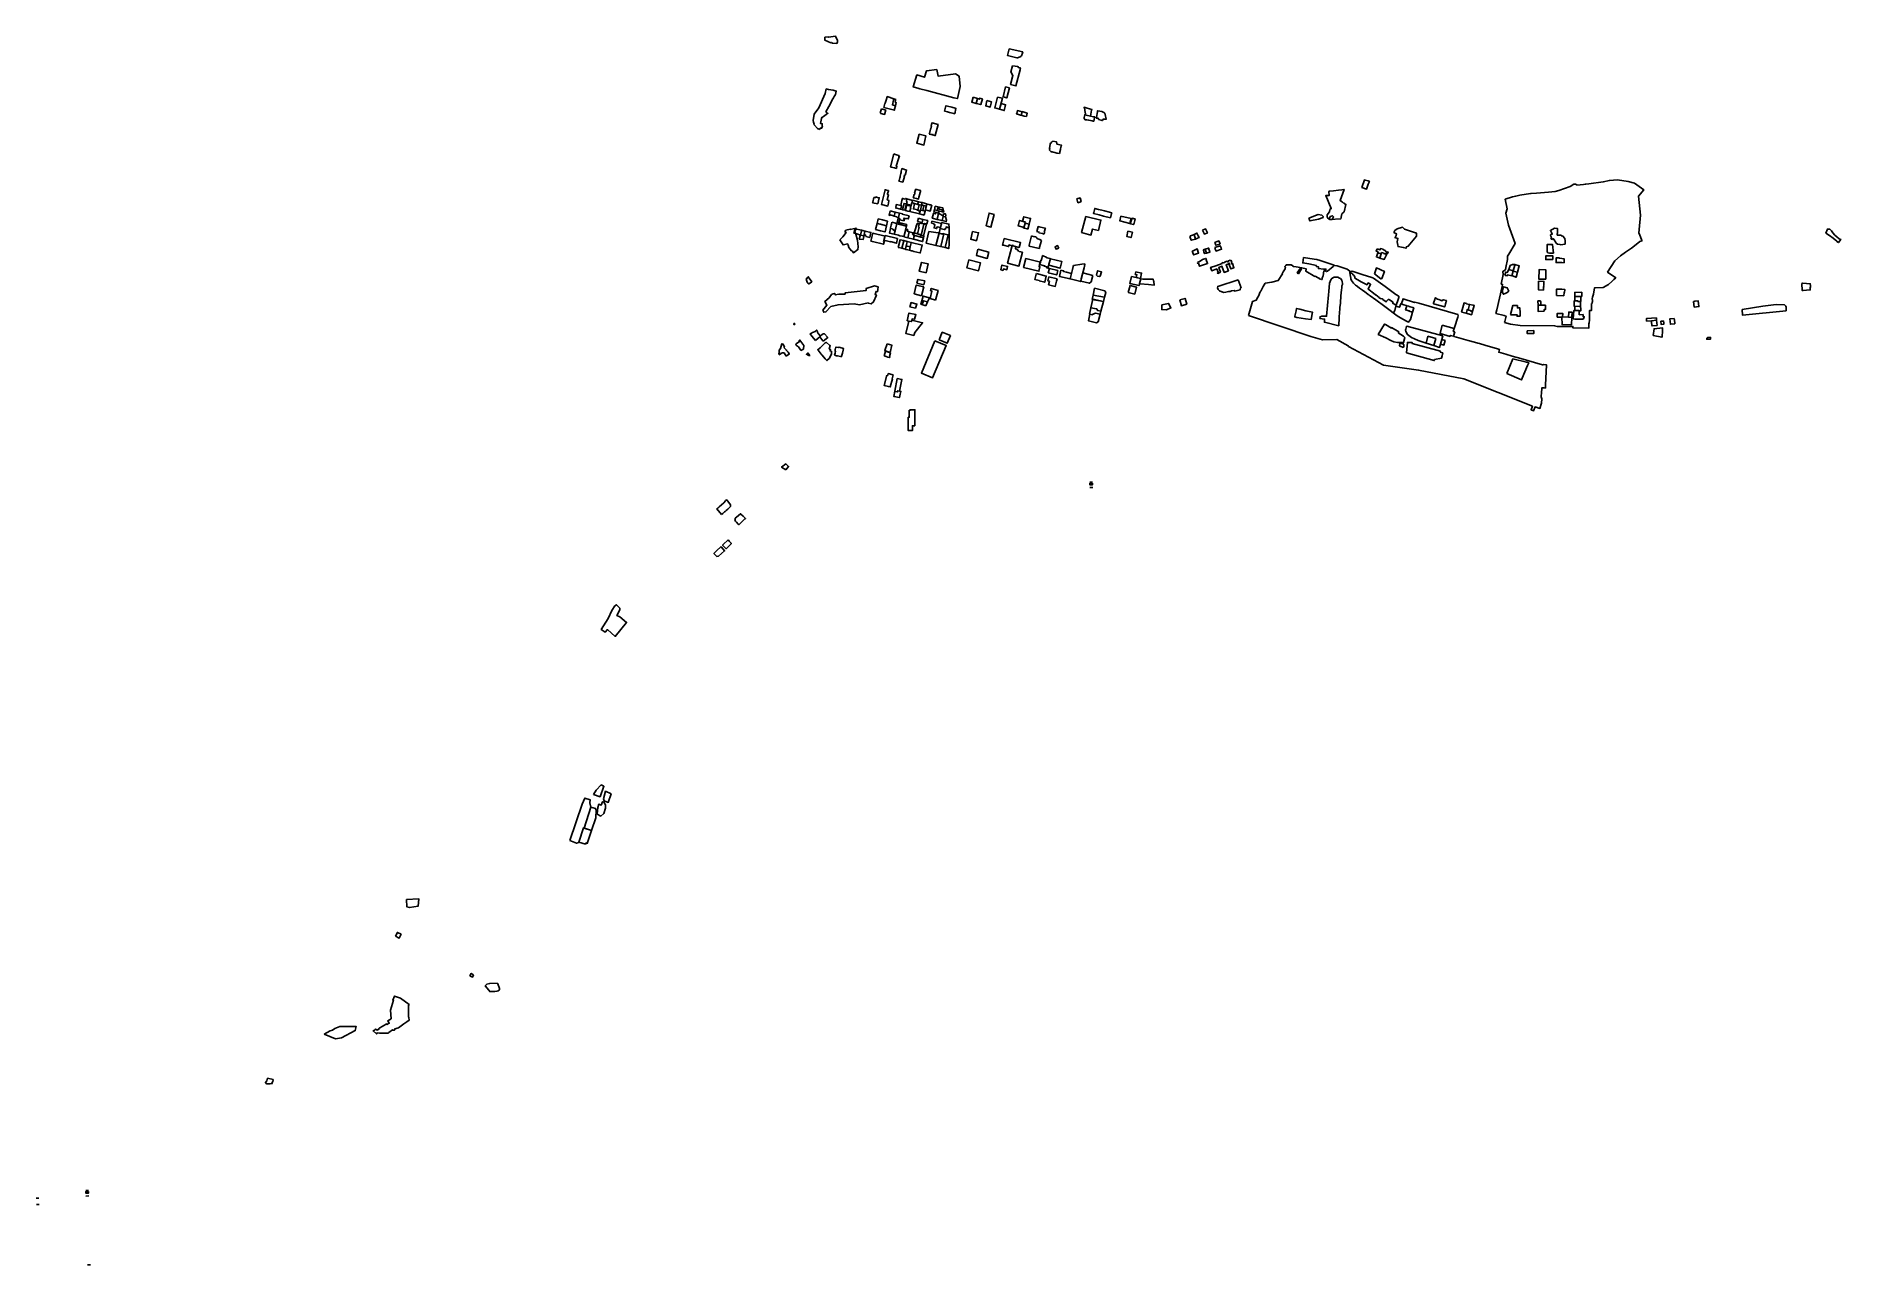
# Model space of a CAD drawing. Header units: metres. Extents: x 1390459 to 1399270, y 354791 to 360790.
import ezdxf

# ---------------------------------------------------------------- set-up
doc = ezdxf.new("R2010")
doc.units = ezdxf.units.M

msp = doc.modelspace()

# ---------------------------------------------------------------- linework, layer by layer
for points in [[(1394341.95, 360758.93), (1394348.13, 360756.39), (1394368.55, 360754), (1394371.45, 360761.63), (1394371.18, 360768.98), (1394361.96, 360790.46), (1394327.92, 360784.78), (1394325.78, 360787.06), (1394310.75, 360784.69), (1394309.25, 360770.87), (1394339.34, 360758.07), (1394341.95, 360758.93)], [(1395209.84, 360728.34), (1395276.32, 360713.11), (1395273.48, 360702.43), (1395271.8, 360698.42), (1395269.47, 360694.74), (1395266.56, 360691.52), (1395263.13, 360688.83), (1395259.31, 360686.77), (1395255.18, 360685.38), (1395250.89, 360684.71), (1395246.93, 360684.82), (1395202.14, 360695.25), (1395209.84, 360728.34)], [(1395226.72, 360645.24), (1395252.72, 360641.85), (1395254.91, 360636.87), (1395264.89, 360636.18), (1395264.36, 360631.26), (1395263.28, 360625.71), (1395242.54, 360547.44), (1395216.87, 360553.72), (1395227.85, 360597.4), (1395218.01, 360615.66), (1395226.72, 360645.24)], [(1394856.77, 360627.19), (1394863.48, 360594.2), (1394948.44, 360606.78), (1394965.4, 360595.45), (1394971.43, 360544.58), (1394960.57, 360499.82), (1394957.04, 360485.29), (1394939.76, 360489.82), (1394808.23, 360524.36), (1394773.97, 360533.29), (1394769.58, 360534.26), (1394741.63, 360542.06), (1394759.37, 360600.53), (1394797.01, 360589.87), (1394806.12, 360620.78), (1394856.77, 360627.19)], [(1395192.37, 360542.65), (1395210.77, 360537.85), (1395204.29, 360514.13), (1395198.15, 360488.73), (1395179.79, 360493.8), (1395192.37, 360542.65)], [(1394285.75, 360334.44), (1394287.92, 360341.58), (1394294.41, 360340.13), (1394295.19, 360342.76), (1394297.97, 360351.4), (1394296.4, 360351.9), (1394296.9, 360361.9), (1394297.02, 360362.39), (1394288.28, 360364.48), (1394293.52, 360388.25), (1394294.66, 360393.14), (1394297.83, 360394.44), (1394304.08, 360398.46), (1394309.69, 360402.06), (1394325.06, 360413.96), (1394321.84, 360414.48), (1394314.6, 360419.94), (1394329.48, 360447.21), (1394349.72, 360483.78), (1394352.11, 360488.86), (1394352.3, 360489.28), (1394355.45, 360495.33), (1394361.52, 360505.05), (1394363.6, 360513.76), (1394365.73, 360522.01), (1394361.02, 360523.54), (1394349.95, 360525.77), (1394327.56, 360530.31), (1394316.94, 360532.27), (1394312.28, 360510.23), (1394280.05, 360440.4), (1394257.93, 360410.07), (1394252.34, 360377.77), (1394254.17, 360370.85), (1394258.67, 360361.16), (1394257.02, 360358.12), (1394259.54, 360356.2), (1394273.51, 360340.03), (1394277.61, 360337.58), (1394285.75, 360334.44)], [(1394597.58, 360441.12), (1394599.55, 360448.42), (1394603.4, 360461.96), (1394605.19, 360463.15), (1394609.05, 360477.19), (1394613.5, 360493.57), (1394613.93, 360495.38), (1394647.11, 360484.22), (1394646.8, 360483.07), (1394645.12, 360476.89), (1394639.55, 360454.42), (1394654.79, 360450.13), (1394650.71, 360433.33), (1394650.66, 360433.1), (1394649.47, 360428.14), (1394597.58, 360441.12)], [(1394639.55, 360454.42), (1394645.12, 360476.89), (1394646.8, 360483.07), (1394647.11, 360484.22), (1394647.14, 360484.34), (1394656.45, 360481.25), (1394655.47, 360477.3), (1394653.21, 360468.66), (1394656.63, 360467.77), (1394656.29, 360466.22), (1394658.23, 360465.8), (1394654.79, 360450.13), (1394639.55, 360454.42)], [(1395033.91, 360491.72), (1395055.02, 360485.72), (1395048.52, 360461.95), (1395026.93, 360467.89), (1395033.91, 360491.72)], [(1395054.82, 360485.01), (1395065.13, 360482.06), (1395066.6, 360487.22), (1395079.13, 360483.56), (1395071.31, 360455.85), (1395048.52, 360461.95), (1395054.82, 360485.01)], [(1395100.79, 360475.24), (1395123, 360469.07), (1395117.28, 360444.23), (1395095.35, 360449.69), (1395100.79, 360475.24)], [(1395153.72, 360492.44), (1395177.2, 360486.74), (1395163.16, 360433.29), (1395139.85, 360439.8), (1395153.72, 360492.44)], [(1395170.42, 360460.94), (1395192.3, 360455.18), (1395189.86, 360446.19), (1395190.93, 360445.99), (1395186.06, 360426.9), (1395163.16, 360433.29), (1395170.42, 360460.94)], [(1394585.82, 360434.93), (1394607.66, 360428.93), (1394602.02, 360407.81), (1394583.24, 360412.24), (1394580.87, 360415.6), (1394585.82, 360434.93)], [(1394819.55, 360311.97), (1394820.45, 360315.4), (1394827.69, 360342.89), (1394829.59, 360342.42), (1394831.2, 360348.89), (1394829.27, 360349.36), (1394829.44, 360350.11), (1394831.5, 360358.28), (1394832.96, 360364.17), (1394833.68, 360367.12), (1394862.54, 360359.47), (1394857.9, 360340.61), (1394849.21, 360304.93), (1394846.47, 360305.59), (1394837.96, 360307.73), (1394837.81, 360307.79), (1394838.23, 360309.52), (1394835.92, 360310.09), (1394835.48, 360308.35), (1394833.59, 360308.82), (1394831.58, 360309.33), (1394829.5, 360309.85), (1394829.4, 360309.45), (1394826.78, 360310.09), (1394820.76, 360311.67), (1394819.55, 360311.97)], [(1394819.55, 360311.97), (1394820.45, 360315.4), (1394827.69, 360342.89), (1394829.59, 360342.42), (1394831.2, 360348.89), (1394829.27, 360349.36), (1394829.44, 360350.11), (1394831.5, 360358.28), (1394832.96, 360364.17), (1394833.68, 360367.12), (1394862.54, 360359.47), (1394857.9, 360340.61), (1394849.21, 360304.93), (1394846.47, 360305.59), (1394837.96, 360307.73), (1394837.81, 360307.79), (1394838.23, 360309.52), (1394835.92, 360310.09), (1394835.48, 360308.35), (1394833.59, 360308.82), (1394831.58, 360309.33), (1394829.5, 360309.85), (1394829.4, 360309.45), (1394826.78, 360310.09), (1394820.76, 360311.67), (1394819.55, 360311.97)], [(1394894.36, 360423.72), (1394900.98, 360450.15), (1394922.97, 360444.8), (1394930.44, 360442.86), (1394945.61, 360438.91), (1394950.29, 360437.72), (1394943.89, 360411.4), (1394939.15, 360412.65), (1394926.04, 360415.81), (1394926.07, 360415.95), (1394924.58, 360416.33), (1394918.19, 360417.96), (1394908.72, 360420.35), (1394895.11, 360423.52), (1394894.36, 360423.72)], [(1395262.09, 360423.67), (1395273.12, 360420.69), (1395268.69, 360404.21), (1395265.64, 360405.07), (1395246.3, 360410.55), (1395245.7, 360410.71), (1395246.23, 360412.69), (1395246.73, 360412.6), (1395246.91, 360413.34), (1395248.8, 360421.07), (1395250.19, 360426.74), (1395262.09, 360423.67)], [(1395293.86, 360397.83), (1395283.32, 360400.05), (1395268.69, 360404.21), (1395273.12, 360420.69), (1395273.43, 360421.93), (1395287.89, 360418.19), (1395287.48, 360416.79), (1395298.08, 360413.66), (1395293.86, 360397.83)], [(1395582.41, 360406.4), (1395582.31, 360410.67), (1395581.5, 360419.06), (1395580.09, 360427.36), (1395579.43, 360430.05), (1395579.52, 360433.04), (1395578.24, 360434.91), (1395578.08, 360435.54), (1395575.68, 360442.92), (1395590.59, 360438.75), (1395613.75, 360432.87), (1395612.63, 360429.45), (1395606.17, 360400.24), (1395585.06, 360405.17), (1395584.38, 360406.05), (1395582.41, 360406.4)], [(1395575.71, 360388.55), (1395575.87, 360389.3), (1395576.17, 360390.69), (1395578.27, 360400.67), (1395578.56, 360402.69), (1395578.7, 360406.98), (1395580.57, 360406.72), (1395582.41, 360406.4), (1395584.38, 360406.05), (1395585.06, 360405.17), (1395606.17, 360400.24), (1395621.57, 360396.64), (1395627.65, 360395.55), (1395627.04, 360392.18), (1395622.76, 360375.11), (1395620.36, 360375.18), (1395619.24, 360375.4), (1395614.93, 360375.94), (1395607.76, 360377.69), (1395597.2, 360380.23), (1395596.6, 360380.34), (1395596.46, 360379.94), (1395588.58, 360381.05), (1395580.69, 360382.06), (1395575.71, 360388.55)], [(1395635.21, 360390.47), (1395635.9, 360394.04), (1395640.97, 360420.3), (1395641.83, 360424.78), (1395642.02, 360425.74), (1395661.61, 360421.67), (1395672.45, 360417.18), (1395676.65, 360413.43), (1395680.51, 360399.36), (1395683.96, 360386.74), (1395684.53, 360384.61), (1395668.58, 360384.13), (1395664.79, 360379.11), (1395663.66, 360377.6), (1395659.15, 360379.4), (1395646.5, 360383.53), (1395645.27, 360385.41), (1395643.93, 360389.43), (1395635.21, 360390.47)], [(1394769.96, 360311.36), (1394758.5, 360267.82), (1394793.48, 360258.44), (1394803.72, 360302.77), (1394769.96, 360311.36)], [(1394647.05, 360215.59), (1394654.72, 360212.9), (1394659.49, 360211.24), (1394671.55, 360207.02), (1394670.36, 360203.62), (1394674.72, 360202.05), (1394674.24, 360200.52), (1394673.38, 360200.78), (1394669.43, 360190.42), (1394658.6, 360154.89), (1394661.98, 360153.85), (1394659.73, 360144.63), (1394650.62, 360147.19), (1394634.37, 360151.33), (1394630.61, 360152.29), (1394647.05, 360215.59)], [(1395422.66, 360277.56), (1395441.15, 360273.98), (1395443.37, 360266.7), (1395442.68, 360263.32), (1395464.71, 360258.24), (1395463.35, 360252.19), (1395462.82, 360249.87), (1395460, 360237.37), (1395457.5, 360225.89), (1395456.69, 360222.23), (1395455.58, 360217.45), (1395445.99, 360218.15), (1395442.74, 360218.64), (1395432.36, 360221.33), (1395425.15, 360223.37), (1395419.97, 360224.77), (1395415.97, 360226.03), (1395413.24, 360227.56), (1395409.8, 360230.2), (1395406.34, 360233.44), (1395405.52, 360234.35), (1395408, 360237.41), (1395409, 360240.6), (1395406.62, 360241.35), (1395406.7, 360241.8), (1395410.77, 360262.96), (1395411.76, 360268.14), (1395414.72, 360267.44), (1395416.01, 360273.78), (1395418.2, 360273.12), (1395422.66, 360277.56)], [(1394691.56, 360076.7), (1394699.1, 360104.99), (1394697.64, 360105.4), (1394699.45, 360112.43), (1394702.34, 360111.69), (1394706.92, 360129.18), (1394708.95, 360136.4), (1394686.65, 360143.62), (1394685.45, 360138.89), (1394685.02, 360137.18), (1394683.29, 360130.38), (1394681.98, 360124.91), (1394680.66, 360119.17), (1394677.96, 360106.78), (1394677.02, 360102.35), (1394675.96, 360097.93), (1394674.35, 360091.24), (1394672.99, 360085.87), (1394671.84, 360082.02), (1394691.56, 360076.7)], [(1394617.32, 359962.43), (1394616.93, 359960.87), (1394585.9, 359968.41), (1394604, 360040.02), (1394605.79, 360039.54), (1394617.69, 360036.41), (1394617.9, 360037.24), (1394620.54, 360036.54), (1394620.36, 360035.71), (1394616.22, 360019.58), (1394615.69, 360017.51), (1394617.37, 360017.08), (1394621.42, 360016.16), (1394614.94, 359991.51), (1394623.07, 359987.6), (1394620.05, 359974.7), (1394620.42, 359974.6), (1394617.32, 359962.43)], [(1394741.5, 360001.09), (1394745.44, 360016.55), (1394747.2, 360016.06), (1394749.13, 360023.61), (1394748.53, 360023.79), (1394752.57, 360039.95), (1394753.24, 360042.54), (1394777.66, 360036.38), (1394777.12, 360034.05), (1394776.45, 360031.3), (1394774.35, 360022.6), (1394773.96, 360020.96), (1394769.65, 360003.7), (1394767.48, 359994.65), (1394757.16, 359997.11), (1394741.5, 360001.09)], [(1396776.1, 359943.22), (1396774.34, 359932.44), (1396762.7, 359918.21), (1396761.76, 359908), (1396765.44, 359901.17), (1396775.93, 359895.56), (1396829.72, 359898.85), (1396830.7, 359904.51), (1396831.24, 359906.85), (1396833.95, 359922.42), (1396845.06, 359932.56), (1396853.85, 359968.79), (1396850.95, 359970.14), (1396847.15, 359971.9), (1396846.22, 359974.73), (1396841.11, 359977.13), (1396837.03, 359979.34), (1396832.16, 359983.09), (1396826.52, 359988.25), (1396825.55, 359988.39), (1396844.73, 360042.18), (1396844.23, 360042.05), (1396834.35, 360040.5), (1396817.15, 360037.51), (1396792.88, 360034.48), (1396774.3, 360032.62), (1396770.97, 360032.28), (1396772.45, 360012.48), (1396755.05, 360012.06), (1396782.25, 359948.19), (1396776.1, 359943.22)], [(1396944.63, 360089.39), (1396947.44, 360088.04), (1396948.56, 360087.25), (1396962.19, 360083.1), (1396968.35, 360081.23), (1396963.17, 360067.54), (1396955.06, 360043.78), (1396931.74, 360051.69), (1396944.63, 360089.39)], [(1397627.98, 359391.51), (1397657.3, 359384.01), (1397705.23, 359377.02), (1397872.93, 359375.91), (1397885.54, 359372.24), (1397961.73, 359372.71), (1397961.75, 359366.08), (1398039.84, 359364.61), (1398039.98, 359383.28), (1398040.02, 359388.44), (1398042.02, 359388.41), (1398042.23, 359405.91), (1398042.59, 359450.2), (1398052.23, 359450.37), (1398052.22, 359458.53), (1398052.19, 359483.46), (1398056.66, 359486.15), (1398056.85, 359490.13), (1398057.05, 359494.65), (1398057.45, 359503.49), (1398055.92, 359505.29), (1398056.26, 359508.07), (1398057.2, 359515.83), (1398063.1, 359530.77), (1398067.8, 359561.8), (1398109.91, 359562.35), (1398135.73, 359577.19), (1398151.73, 359592.13), (1398162.42, 359601.82), (1398170.9, 359610.25), (1398131.47, 359638.57), (1398166.57, 359692.53), (1398194.25, 359717.52), (1398218.7, 359736.15), (1398248.11, 359755.83), (1398263.49, 359766.86), (1398288.97, 359787.19), (1398299.59, 359791), (1398299.22, 359792.03), (1398286.36, 359822.61), (1398284.44, 359828.78), (1398285.82, 359846.31), (1398291.35, 359916.75), (1398285.57, 359978.17), (1398282.61, 360009.68), (1398308.36, 360039.41), (1398273.83, 360065.02), (1398262, 360071.69), (1398231.84, 360080.36), (1398180.28, 360088.3), (1398140.41, 360085.53), (1398110.51, 360078.76), (1398039.96, 360069), (1398025.07, 360067.17), (1398022.61, 360066.9), (1398014.44, 360066.04), (1397981.59, 360062.81), (1397981.61, 360064.09), (1397974.34, 360067.43), (1397967.28, 360068.21), (1397948.51, 360056.05), (1397893.84, 360035.84), (1397874.81, 360031.27), (1397842.6, 360027.69), (1397784.78, 360024.12), (1397758.57, 360022.5), (1397755.75, 360022.36), (1397703.29, 360013.4), (1397682.98, 360009.44), (1397667.76, 360004.98), (1397631.61, 359993.58), (1397640.82, 359947.9), (1397634.08, 359925.36), (1397647.8, 359867.01), (1397679.53, 359777.11), (1397649.43, 359725.33), (1397642.27, 359715.88), (1397642.68, 359700), (1397634.54, 359660.39), (1397633.04, 359649.65), (1397620.41, 359641.17), (1397622.17, 359626.45), (1397612.05, 359579.73), (1397618.98, 359578.03), (1397616.55, 359567.49), (1397603.61, 359511.48), (1397590.17, 359453.24), (1397586.37, 359436.77), (1397627.2, 359425.58), (1397634.86, 359423.49), (1397636.65, 359423), (1397629.28, 359396.39), (1397627.98, 359391.51)], [(1394568.52, 359970.91), (1394543.17, 359976.43), (1394543.86, 359979.2), (1394549.48, 360002.17), (1394551.4, 360002.04), (1394558.27, 360002.34), (1394558.91, 360005.05), (1394567.72, 360002.95), (1394575.46, 360001.01), (1394568.52, 359970.91)], [(1394629.23, 359937.15), (1394652.75, 359931.63), (1394648.18, 359911.69), (1394645.64, 359912.23), (1394645.92, 359913.42), (1394628.7, 359917.23), (1394628.2, 359914.82), (1394624.16, 359915.65), (1394629.23, 359937.15)], [(1394652.75, 359931.63), (1394674.48, 359926.46), (1394669.29, 359904.66), (1394660.89, 359906.76), (1394661.28, 359908.41), (1394648.18, 359911.69), (1394652.75, 359931.63)], [(1394656.12, 359953.35), (1394655.65, 359951.39), (1394680.02, 359945.18), (1394680.45, 359947.06), (1394683.49, 359959.49), (1394684.11, 359962.04), (1394680.62, 359962.84), (1394659.84, 359967.66), (1394658.89, 359964.27), (1394656.12, 359953.35)], [(1394674.48, 359926.46), (1394682.13, 359924.45), (1394688.45, 359922.85), (1394688.11, 359921.62), (1394721.27, 359913.21), (1394717.1, 359897.7), (1394710.79, 359899.29), (1394706.4, 359899.08), (1394696.66, 359901.64), (1394695.17, 359896.49), (1394697.39, 359892.32), (1394696.78, 359888.97), (1394674.64, 359894.07), (1394675.98, 359899.33), (1394668.43, 359901.29), (1394669.29, 359904.66), (1394674.48, 359926.46)], [(1394680.02, 359945.18), (1394680.45, 359947.06), (1394684.11, 359962.04), (1394680.62, 359962.84), (1394682.95, 359972.11), (1394686.67, 359987.3), (1394688.86, 359997.62), (1394690.5, 359997.16), (1394700.77, 359994.78), (1394705.21, 359997.82), (1394709.72, 359996.62), (1394710.97, 359995.26), (1394707.93, 359983.27), (1394711.16, 359982.49), (1394708.27, 359970.7), (1394700.82, 359940.14), (1394700.77, 359939.9), (1394680.02, 359945.18)], [(1394689.51, 359942.75), (1394700.77, 359939.9), (1394700.82, 359940.14), (1394708.27, 359970.7), (1394697.05, 359973.45), (1394689.96, 359944.58), (1394689.51, 359942.75)], [(1394725.5, 359935.19), (1394725.17, 359933.78), (1394714.67, 359936.36), (1394703.52, 359939.2), (1394709.68, 359964.47), (1394730.18, 359959.75), (1394728.41, 359952.7), (1394729.98, 359952.3), (1394725.5, 359935.19)], [(1394731.61, 359965.44), (1394710.62, 359970.04), (1394708.27, 359970.7), (1394711.16, 359982.49), (1394707.93, 359983.27), (1394710.97, 359995.26), (1394738.19, 359988.27), (1394736.22, 359980.59), (1394735.63, 359978.59), (1394735.15, 359976.8), (1394734.52, 359976.97), (1394731.61, 359965.44)], [(1394725.5, 359935.19), (1394725.17, 359933.78), (1394771.72, 359922.34), (1394772.07, 359923.8), (1394772.47, 359925.19), (1394775.05, 359935.56), (1394768.87, 359937.01), (1394769.2, 359938.58), (1394764.17, 359939.87), (1394761.99, 359940.42), (1394762.24, 359941.6), (1394742.43, 359946.64), (1394748.12, 359973.37), (1394743.31, 359974.7), (1394736.34, 359976.5), (1394735.15, 359976.8), (1394734.52, 359976.97), (1394731.61, 359965.44), (1394730.18, 359959.75), (1394728.41, 359952.7), (1394729.98, 359952.3), (1394725.5, 359935.19)], [(1394767.26, 359981.37), (1394763.17, 359982.41), (1394738.33, 359988.79), (1394738.19, 359988.27), (1394736.22, 359980.59), (1394735.63, 359978.59), (1394735.15, 359976.8), (1394736.34, 359976.5), (1394743.31, 359974.7), (1394748.12, 359973.37), (1394764.1, 359968.98), (1394764.63, 359971.14), (1394766.74, 359979.47), (1394767.26, 359981.37)], [(1394764.1, 359968.98), (1394748.12, 359973.37), (1394742.43, 359946.64), (1394762.24, 359941.6), (1394761.99, 359940.42), (1394764.17, 359939.87), (1394771.09, 359966.95), (1394764.1, 359968.98)], [(1394782.03, 359964.51), (1394782.4, 359966.14), (1394785.33, 359977.33), (1394783.68, 359977.37), (1394767.26, 359981.37), (1394766.74, 359979.47), (1394764.63, 359971.14), (1394764.1, 359968.98), (1394771.09, 359966.95), (1394782.03, 359964.51)], [(1394775.05, 359935.56), (1394776.56, 359940.73), (1394781.8, 359963.52), (1394782.03, 359964.51), (1394771.09, 359966.95), (1394764.17, 359939.87), (1394769.2, 359938.58), (1394768.87, 359937.01), (1394775.05, 359935.56)], [(1394771.72, 359922.34), (1394772.07, 359923.8), (1394772.48, 359925.2), (1394775.05, 359935.56), (1394776.56, 359940.73), (1394788.04, 359938.25), (1394799.43, 359935.39), (1394795.21, 359918), (1394794.86, 359916.66), (1394771.72, 359922.34)], [(1394776.56, 359940.73), (1394781.8, 359963.52), (1394782.03, 359964.51), (1394782.4, 359966.14), (1394793.91, 359963.4), (1394788.04, 359938.25), (1394776.56, 359940.73)], [(1394782.4, 359966.14), (1394785.33, 359977.33), (1394808.1, 359971.15), (1394805.25, 359960.18), (1394793.91, 359963.4), (1394782.4, 359966.14)], [(1394788.04, 359938.25), (1394793.91, 359963.4), (1394805.25, 359960.18), (1394799.43, 359935.39), (1394788.04, 359938.25)], [(1394802.11, 359942.05), (1394808.69, 359969.92), (1394818.54, 359967.7), (1394818.77, 359967.67), (1394820.71, 359967.18), (1394825.51, 359966.02), (1394830.3, 359964.83), (1394831.57, 359964.6), (1394824.71, 359936.51), (1394802.11, 359942.05)], [(1394851.85, 359929.38), (1394850.2, 359922.54), (1394840.09, 359924.75), (1394834.37, 359901.94), (1394859.05, 359895.79), (1394865.53, 359925.88), (1394851.85, 359929.38)], [(1394844.59, 359942.72), (1394841.89, 359931.94), (1394865.53, 359925.88), (1394866.25, 359925.6), (1394867.3, 359930.02), (1394867.06, 359930.1), (1394868.55, 359936.48), (1394859.06, 359938.95), (1394844.59, 359942.72)], [(1394849.06, 359960.54), (1394844.59, 359942.72), (1394859.06, 359938.95), (1394862.52, 359953.54), (1394869.69, 359951.68), (1394870.4, 359955.18), (1394868.4, 359955.68), (1394849.06, 359960.54)], [(1394861.14, 359947.7), (1394859.06, 359938.95), (1394884.15, 359932.44), (1394882.22, 359942.43), (1394861.14, 359947.7)], [(1394891.43, 359930.5), (1394886.64, 359951.17), (1394870.4, 359955.18), (1394869.69, 359951.68), (1394862.52, 359953.54), (1394861.14, 359947.7), (1394882.22, 359942.43), (1394884.15, 359932.44), (1394891.43, 359930.5)], [(1395097.02, 359863.87), (1395112.02, 359926.4), (1395125.45, 359922.89), (1395136.55, 359919.85), (1395120.55, 359857.41), (1395097.02, 359863.87)], [(1395540.37, 359996.31), (1395556.5, 360000.8), (1395561.62, 359982.79), (1395554.16, 359979.15), (1395545.83, 359977.12), (1395540.37, 359996.31)], [(1395704.35, 359903.24), (1395705.91, 359909.65), (1395709.29, 359923.83), (1395710.32, 359928.14), (1395700.12, 359930.66), (1395674.83, 359936.89), (1395663.07, 359939.94), (1395645.73, 359944.26), (1395627.36, 359948.82), (1395625.74, 359941.86), (1395622.77, 359929.94), (1395621.46, 359924.67), (1395649.89, 359917.39), (1395671.01, 359911.64), (1395704.35, 359903.24)], [(1394383.34, 359795.51), (1394397.78, 359811.02), (1394414.58, 359830.83), (1394407.83, 359836.78), (1394412.78, 359842.16), (1394433.96, 359848.63), (1394434.31, 359846.97), (1394462.89, 359853.43), (1394457.12, 359834.06), (1394461.45, 359823.72), (1394470.11, 359793.34), (1394472.12, 359762.08), (1394471.7, 359747.93), (1394450.48, 359732.05), (1394444.47, 359739.69), (1394440.41, 359742.03), (1394431.66, 359751.08), (1394427.82, 359758.32), (1394423.46, 359770.12), (1394422.23, 359775.89), (1394398.91, 359770.54), (1394383.34, 359795.51)], [(1394452.01, 359828.01), (1394457.06, 359847.64), (1394457.11, 359847.86), (1394457.69, 359850.06), (1394489.36, 359842.54), (1394488.97, 359840.77), (1394488.84, 359840.26), (1394483.72, 359819.28), (1394466.36, 359824.33), (1394452.01, 359828.01)], [(1394483.72, 359819.28), (1394488.84, 359840.26), (1394488.97, 359840.77), (1394489.36, 359842.54), (1394506.49, 359838.45), (1394505.99, 359836.38), (1394502.49, 359821.76), (1394502.3, 359820.95), (1394500.88, 359815.05), (1394492.78, 359816.99), (1394483.72, 359819.28)], [(1394502.3, 359820.95), (1394502.49, 359821.76), (1394505.99, 359836.38), (1394506.49, 359838.45), (1394534.72, 359831.75), (1394528.92, 359807.95), (1394510.45, 359812.39), (1394511.07, 359815.09), (1394510.72, 359815.72), (1394507.78, 359816.47), (1394508.48, 359819.45), (1394502.3, 359820.95)], [(1394565.09, 359875.68), (1394581.66, 359871.59), (1394611.15, 359864.3), (1394603.83, 359834.19), (1394581.59, 359839.78), (1394581.46, 359839.26), (1394557.59, 359845.45), (1394565.09, 359875.68)], [(1394570.52, 359897.9), (1394591.91, 359892.89), (1394615.91, 359886.86), (1394611.15, 359864.3), (1394565.09, 359875.68), (1394570.52, 359897.9)], [(1394630.73, 359851.3), (1394639.67, 359849.33), (1394642.39, 359845.47), (1394648.94, 359843.73), (1394648.13, 359840.67), (1394653.02, 359839.52), (1394649.04, 359823.16), (1394625.03, 359829.1), (1394630.73, 359851.3)], [(1394636.45, 359881.41), (1394661.95, 359875.46), (1394653.02, 359839.52), (1394648.13, 359840.67), (1394648.94, 359843.73), (1394642.39, 359845.47), (1394639.67, 359849.33), (1394630.73, 359851.3), (1394631.31, 359853.68), (1394634.28, 359867.87), (1394634.66, 359873.05), (1394636.45, 359881.41)], [(1394661.7, 359874.45), (1394707.94, 359862.53), (1394696.45, 359811.95), (1394688.53, 359813.49), (1394676.37, 359815.96), (1394669.21, 359818.25), (1394649.04, 359823.16), (1394661.7, 359874.45)], [(1394668.43, 359901.29), (1394675.98, 359899.33), (1394669.15, 359872.53), (1394661.7, 359874.45), (1394668.43, 359901.29)], [(1394707.46, 359862.39), (1394669.17, 359873.08), (1394671.12, 359881.12), (1394709.68, 359870.86), (1394707.46, 359862.39)], [(1394704.67, 359848.13), (1394714.44, 359845.56), (1394712.27, 359837.55), (1394722.32, 359834.89), (1394715.02, 359806.32), (1394696.16, 359810.68), (1394704.67, 359848.13)], [(1394761.09, 359877.26), (1394770.95, 359874.58), (1394766.89, 359857.97), (1394770.21, 359857.1), (1394761.92, 359824.56), (1394746.67, 359829.13), (1394751.99, 359849.4), (1394756.82, 359867.79), (1394758.76, 359868.36), (1394760.12, 359873.42), (1394761.09, 359877.26)], [(1394770.95, 359874.58), (1394778.73, 359876.81), (1394783.64, 359875.59), (1394793.21, 359873.25), (1394792.86, 359871.83), (1394780.86, 359819.37), (1394761.92, 359824.56), (1394770.21, 359857.1), (1394766.89, 359857.97), (1394770.95, 359874.58)], [(1394767.22, 359901.41), (1394788.8, 359895.56), (1394784.87, 359880.37), (1394763.17, 359885.47), (1394767.22, 359901.41)], [(1394798.13, 359875.65), (1394805.91, 359873.67), (1394791.63, 359814.45), (1394783.49, 359816.28), (1394780.35, 359817.12), (1394792.86, 359871.83), (1394796.99, 359870.75), (1394798.13, 359875.65)], [(1394788.8, 359895.56), (1394812.29, 359889.78), (1394808.27, 359873.08), (1394798.13, 359875.65), (1394796.99, 359870.75), (1394792.86, 359871.83), (1394793.21, 359873.25), (1394783.64, 359875.59), (1394788.8, 359895.56)], [(1394844.2, 359874.29), (1394830.88, 359877.72), (1394832.94, 359886.47), (1394879.23, 359875.59), (1394874.63, 359855.25), (1394857.82, 359859.2), (1394855.94, 359851), (1394843.62, 359853.99), (1394847.35, 359869.19), (1394843.21, 359870.34), (1394844.2, 359874.29)], [(1394865.18, 359924.23), (1394859.05, 359895.79), (1394882.11, 359890.04), (1394886.88, 359910.13), (1394887.45, 359912.53), (1394870.21, 359922.99), (1394865.18, 359924.23)], [(1394916.24, 359855.54), (1394910.5, 359856.72), (1394907.2, 359857.46), (1394902.26, 359858.57), (1394902.11, 359857.12), (1394901.66, 359857.11), (1394899.98, 359850.32), (1394896.88, 359849.83), (1394895.84, 359845.97), (1394891.95, 359846.89), (1394873.69, 359851.27), (1394873.53, 359851.3), (1394868.17, 359828.87), (1394884.96, 359824), (1394885.63, 359826.63), (1394891.3, 359825.12), (1394910.53, 359820.15), (1394917.15, 359820.37), (1394916.24, 359855.54)], [(1394880.63, 359881.03), (1394916.08, 359872.6), (1394916.24, 359855.54), (1394910.5, 359856.72), (1394907.2, 359857.46), (1394902.26, 359858.57), (1394902.11, 359857.12), (1394901.66, 359857.11), (1394899.98, 359850.32), (1394896.88, 359849.83), (1394895.84, 359845.97), (1394891.95, 359846.89), (1394873.69, 359851.27), (1394880.63, 359881.03)], [(1394886.88, 359910.13), (1394882.11, 359890.04), (1394902.67, 359884.92), (1394904.44, 359892.03), (1394899.64, 359907.5), (1394886.88, 359910.13)], [(1394890.08, 359923.59), (1394886.88, 359910.13), (1394899.64, 359907.5), (1394900.8, 359914.15), (1394898.66, 359923.48), (1394894.47, 359922.4), (1394890.08, 359923.59)], [(1395281.31, 359854.29), (1395277.98, 359855.11), (1395278.53, 359857.14), (1395253.18, 359864.8), (1395260.72, 359890.51), (1395288.88, 359882.1), (1395281.31, 359854.29)], [(1395274.95, 359886.26), (1395280.99, 359908.6), (1395314.1, 359900.07), (1395307.16, 359872.72), (1395287.69, 359877.74), (1395288.88, 359882.1), (1395274.95, 359886.26)], [(1395301.21, 359848.11), (1395297.29, 359848.98), (1395284.35, 359852.23), (1395284.65, 359853.45), (1395281.31, 359854.29), (1395287.69, 359877.74), (1395307.16, 359872.72), (1395301.21, 359848.11)], [(1395381.12, 359823.67), (1395382.59, 359830.42), (1395381.38, 359830.76), (1395385.84, 359849.52), (1395386.46, 359852.02), (1395377.57, 359854.27), (1395356.27, 359859.46), (1395351.51, 359860.61), (1395345.44, 359836.05), (1395356.04, 359833.35), (1395355.28, 359830.19), (1395372.28, 359825.95), (1395381.12, 359823.67)], [(1395583.96, 359909.46), (1395563.69, 359830.96), (1395609.32, 359819.31), (1395616.04, 359848.21), (1395645.3, 359841.69), (1395657.77, 359891.8), (1395583.96, 359909.46)], [(1395755.69, 359910.93), (1395749.82, 359888.56), (1395798.79, 359875.42), (1395804.72, 359899.3), (1395755.69, 359910.93)], [(1395789.82, 359838.28), (1395783.91, 359812.31), (1395804.7, 359806.6), (1395811.7, 359832.86), (1395789.82, 359838.28)], [(1395809.87, 359901.56), (1395804.55, 359882.85), (1395802.13, 359874.47), (1395817.26, 359870.24), (1395819.37, 359877.64), (1395824.47, 359896.77), (1395824.71, 359897.57), (1395820.93, 359898.68), (1395816.93, 359899.86), (1395809.87, 359901.56)], [(1396154.42, 359842.46), (1396168.75, 359848.95), (1396177.4, 359829.65), (1396163.12, 359823.69), (1396154.42, 359842.46)], [(1396672.79, 359901.76), (1396717.75, 359919.92), (1396735.6, 359916.48), (1396742.15, 359910.21), (1396742.28, 359904.89), (1396719.84, 359896.1), (1396678.4, 359888.22), (1396672.79, 359901.76)], [(1396776.9, 359909.1), (1396788.05, 359913.41), (1396793.46, 359907.4), (1396786.47, 359895.07), (1396776.76, 359894.43), (1396772.29, 359896.96), (1396776.9, 359909.1)], [(1397092.14, 359841.74), (1397104.35, 359849.21), (1397129.96, 359857.18), (1397139.69, 359847.46), (1397198.17, 359829.1), (1397198.32, 359813.39), (1397157.97, 359764.49), (1397149.19, 359761.87), (1397147.26, 359754.64), (1397133.94, 359759.01), (1397108.74, 359762.71), (1397108.01, 359770.15), (1397103.54, 359785.81), (1397107.37, 359803.07), (1397093.29, 359806.7), (1397095.86, 359809.63), (1397098.96, 359816.45), (1397100.65, 359825.85), (1397093.63, 359828.46), (1397088.2, 359832.35), (1397092.14, 359841.74)], [(1397924.64, 359774.43), (1397923.87, 359790.82), (1397921.96, 359801.65), (1397913.53, 359812.97), (1397908.68, 359815.12), (1397905.3, 359815.42), (1397904.55, 359819), (1397895.3, 359818.7), (1397885.65, 359819.18), (1397885.9, 359825.66), (1397886.82, 359828.85), (1397886.66, 359830.28), (1397887.14, 359850.68), (1397872.13, 359852.68), (1397852.08, 359841.82), (1397861.44, 359825.2), (1397861.75, 359822.88), (1397859.59, 359822.9), (1397853.29, 359821.21), (1397853.76, 359819.26), (1397852.2, 359816.62), (1397857.35, 359806.86), (1397854.32, 359804.85), (1397858.97, 359797.83), (1397865.22, 359801.98), (1397873.33, 359790.16), (1397874.77, 359787.7), (1397880.98, 359779.08), (1397886.68, 359774.85), (1397899.78, 359772.19), (1397902.08, 359771.94), (1397924.64, 359774.43)], [(1399216.07, 359848.44), (1399204.79, 359847.83), (1399196.78, 359829.05), (1399210.41, 359819.41), (1399220.8, 359812.02), (1399225.44, 359808.61), (1399232.88, 359803.46), (1399250.92, 359788.69), (1399250.48, 359788.11), (1399258.21, 359782.67), (1399270.35, 359796.66), (1399262.68, 359800.89), (1399250.59, 359809.61), (1399241.21, 359818.02), (1399231.49, 359829.12), (1399224.44, 359838.92), (1399216.07, 359848.44)], [(1394478.32, 359799.51), (1394481.81, 359815.12), (1394482.64, 359815.02), (1394483.72, 359819.28), (1394492.78, 359816.99), (1394500.88, 359815.05), (1394499.99, 359811.38), (1394496.53, 359796.88), (1394478.32, 359799.51)], [(1394534.79, 359788.92), (1394544.69, 359828.6), (1394603.81, 359814.46), (1394603.47, 359813), (1394599.46, 359797.21), (1394599.25, 359796.3), (1394599.58, 359796.23), (1394596.72, 359785.93), (1394599.12, 359784.94), (1394595.69, 359774.17), (1394542.5, 359786.99), (1394534.79, 359788.92)], [(1394604.8, 359816.67), (1394664.36, 359801.99), (1394659.95, 359779.33), (1394630.28, 359786.81), (1394629.92, 359785.49), (1394604.84, 359792), (1394604.3, 359790.04), (1394598.38, 359791.78), (1394604.8, 359816.67)], [(1394668.33, 359758.61), (1394677.35, 359796.39), (1394695.74, 359792.1), (1394695.35, 359790.53), (1394686.2, 359754.56), (1394671.18, 359758.11), (1394669.72, 359758.33), (1394668.33, 359758.61)], [(1394686.2, 359754.56), (1394695.35, 359790.53), (1394695.74, 359792.1), (1394712.51, 359788.22), (1394712.01, 359786.3), (1394707.09, 359765.69), (1394703.37, 359750.49), (1394686.2, 359754.56)], [(1394703.13, 359749.36), (1394703.37, 359750.49), (1394707.09, 359765.69), (1394712.36, 359764.41), (1394726.53, 359760.98), (1394722.61, 359744.72), (1394707.07, 359748.39), (1394703.13, 359749.36)], [(1394707.09, 359765.69), (1394712.01, 359786.3), (1394712.51, 359788.22), (1394732.06, 359783.18), (1394731.61, 359781.35), (1394726.53, 359760.98), (1394712.36, 359764.41), (1394707.09, 359765.69)], [(1394722.32, 359834.89), (1394740.59, 359829.7), (1394738.59, 359822.08), (1394744.38, 359820.48), (1394743.74, 359817.94), (1394745.56, 359813.79), (1394742.06, 359799.64), (1394715.02, 359806.32), (1394722.32, 359834.89)], [(1394722.61, 359744.72), (1394726.53, 359760.98), (1394731.61, 359781.35), (1394732.06, 359783.18), (1394785.46, 359770.08), (1394775.93, 359731.35), (1394773.79, 359731.84), (1394773.45, 359731.94), (1394744.26, 359739.53), (1394736.25, 359741.41), (1394732.75, 359742.3), (1394722.61, 359744.72)], [(1394742.12, 359799.75), (1394746.82, 359817.24), (1394792.08, 359805.75), (1394787.33, 359787.59), (1394742.12, 359799.75)], [(1394746.67, 359829.13), (1394761.92, 359824.56), (1394778.23, 359820.1), (1394775.66, 359810.08), (1394756.48, 359814.79), (1394743.74, 359817.94), (1394744.38, 359820.48), (1394746.67, 359829.13)], [(1394778.23, 359820.1), (1394780.86, 359819.37), (1394780.35, 359817.12), (1394783.49, 359816.28), (1394791.63, 359814.45), (1394793.96, 359813.95), (1394792.02, 359806.06), (1394779.34, 359809.18), (1394775.66, 359810.08), (1394778.23, 359820.1)], [(1394817.94, 359835.88), (1394851.29, 359830.84), (1394868.44, 359829.87), (1394852.46, 359768.27), (1394804.39, 359780.26), (1394817.94, 359835.88)], [(1394817.94, 359835.88), (1394851.29, 359830.84), (1394868.44, 359829.87), (1394852.46, 359768.27), (1394804.39, 359780.26), (1394817.94, 359835.88)], [(1394868.18, 359828.86), (1394884.96, 359824), (1394885.62, 359826.63), (1394890.97, 359825.23), (1394876.21, 359762.68), (1394852.47, 359768.26), (1394868.18, 359828.86)], [(1394890.97, 359825.23), (1394910.53, 359820.15), (1394912.53, 359820.22), (1394897.74, 359757.53), (1394876.21, 359762.68), (1394890.97, 359825.23)], [(1394912.53, 359820.22), (1394916.56, 359820.35), (1394917.61, 359776.71), (1394914.85, 359753.29), (1394897.74, 359757.53), (1394912.53, 359820.22)], [(1395031.53, 359837.15), (1395022.03, 359798.64), (1395050.24, 359791.33), (1395060.41, 359830.69), (1395031.53, 359837.15)], [(1395057.02, 359750.02), (1395110.24, 359735.87), (1395102.89, 359705.23), (1395050.21, 359719.52), (1395057.02, 359750.02)], [(1395185.62, 359802.66), (1395265.25, 359782.52), (1395258.59, 359758.58), (1395228.24, 359766.11), (1395228.86, 359768.65), (1395224.55, 359769.69), (1395223.88, 359767.11), (1395208.71, 359770.66), (1395206.83, 359763.12), (1395182.65, 359769.12), (1395177.62, 359769.65), (1395185.62, 359802.66)], [(1395224.38, 359767.49), (1395243.13, 359762.38), (1395240.5, 359751.82), (1395251.77, 359749.01), (1395250.22, 359743.41), (1395256.24, 359741.76), (1395258.87, 359739.45), (1395274.85, 359735.35), (1395257.64, 359667.36), (1395202.29, 359681.19), (1395224.38, 359767.49)], [(1395319.17, 359814.56), (1395322.39, 359813.8), (1395333.54, 359811.01), (1395333.76, 359811.89), (1395340.69, 359810.11), (1395340.42, 359809.08), (1395343.65, 359806.88), (1395344.91, 359806.52), (1395345.48, 359805.13), (1395346.63, 359801.51), (1395358.34, 359798.02), (1395360.4, 359797.31), (1395367.24, 359792.68), (1395358.69, 359760), (1395357.5, 359754.2), (1395350.37, 359755.66), (1395307.06, 359765.54), (1395308.17, 359769.95), (1395319.17, 359814.56)], [(1395451.98, 359754.7), (1395446.66, 359767.65), (1395433.71, 359762.32), (1395439.04, 359749.38), (1395451.98, 359754.7)], [(1396091.12, 359812.5), (1396093.45, 359814.37), (1396095.74, 359815.14), (1396109.49, 359819.85), (1396112.34, 359821.55), (1396119.47, 359799.77), (1396098.42, 359794.01), (1396091.12, 359812.5)], [(1396103.55, 359740.96), (1396107.92, 359742.63), (1396127.73, 359751.1), (1396134.55, 359730.73), (1396114.86, 359723.57), (1396109.8, 359721.89), (1396109.31, 359723.56), (1396103.55, 359740.96)], [(1396112.34, 359821.55), (1396126.16, 359828.66), (1396132.42, 359815.67), (1396137, 359807.07), (1396129.78, 359803.66), (1396119.47, 359799.77), (1396112.34, 359821.55)], [(1396157.14, 359747.06), (1396162.54, 359748.76), (1396167, 359750.16), (1396172.88, 359731.2), (1396162.85, 359728.22), (1396160.37, 359736.39), (1396157.81, 359744.84), (1396157.14, 359747.06)], [(1396167, 359750.16), (1396182.71, 359755.08), (1396184, 359755.48), (1396185.33, 359750.99), (1396188.13, 359741.53), (1396188.45, 359740.46), (1396189.71, 359736.2), (1396172.88, 359731.2), (1396167, 359750.16)], [(1396213.93, 359784.07), (1396215.82, 359784.48), (1396217.22, 359784.96), (1396233.84, 359790.46), (1396239.38, 359776.1), (1396237.56, 359775.38), (1396219.42, 359769.52), (1396213.93, 359784.07)], [(1396214.18, 359757.96), (1396240.72, 359766.66), (1396242.26, 359762.41), (1396244.14, 359757.21), (1396244.33, 359756.71), (1396246.72, 359750.08), (1396246.76, 359749.97), (1396219.52, 359740.88), (1396217.45, 359747.5), (1396214.18, 359757.96)], [(1397006.36, 359751.48), (1397020.68, 359746.62), (1397022.62, 359753.37), (1397035.41, 359749.45), (1397035.63, 359748.06), (1397044.61, 359744.4), (1397046.58, 359743.07), (1397047.91, 359741.63), (1397048.46, 359740.05), (1397048.74, 359737.42), (1397055.82, 359735.08), (1397056.46, 359736.81), (1397059.46, 359735.83), (1397057.71, 359730.48), (1397050.78, 359732.75), (1397050.42, 359731.56), (1397048.55, 359726.54), (1397039.35, 359729.13), (1397039.59, 359729.95), (1397028.01, 359733.29), (1397025.91, 359726.62), (1397009.45, 359732.04), (1397010.76, 359737.42), (1397001.81, 359740.35), (1397006.36, 359751.48)], [(1397866.52, 359729.98), (1397863.15, 359772.95), (1397860.33, 359772.9), (1397853.71, 359772.66), (1397836.53, 359773.55), (1397836.64, 359761.95), (1397836.42, 359758.14), (1397836.08, 359752.1), (1397836, 359750.66), (1397836.15, 359736.25), (1397837.64, 359735.81), (1397840.41, 359731.9), (1397849.23, 359730.08), (1397854.34, 359730.17), (1397861.27, 359730.07), (1397864.86, 359730.02), (1397866.52, 359729.98)], [(1394804.68, 359634.56), (1394814.71, 359677.91), (1394781.14, 359685.16), (1394770.2, 359642.41), (1394804.68, 359634.56)], [(1395013.13, 359698.03), (1395069.7, 359684.19), (1395060.41, 359645.1), (1395003.86, 359658.95), (1395013.13, 359698.03)], [(1395168.44, 359649.05), (1395180.24, 359646.34), (1395181.88, 359654.11), (1395198.68, 359649.99), (1395202.5, 359665.91), (1395174.1, 359672.68), (1395168.44, 359649.05)], [(1395291.66, 359705.17), (1395362.25, 359687.28), (1395358.71, 359675.18), (1395357.98, 359675.38), (1395355.54, 359665.29), (1395360.41, 359664.06), (1395354.93, 359642.44), (1395280.08, 359661.42), (1395291.66, 359705.17)], [(1395358.29, 359675.33), (1395382.47, 359669.29), (1395381.77, 359666.48), (1395393.64, 359663.49), (1395392.56, 359659.6), (1395399.59, 359657.16), (1395401.26, 359663.86), (1395400.77, 359663.99), (1395402.7, 359671.61), (1395403.27, 359671.9), (1395404.75, 359677.24), (1395403.37, 359677.72), (1395411.96, 359702.82), (1395407.83, 359703.99), (1395395.25, 359708.27), (1395387.08, 359712.34), (1395379.48, 359716), (1395373.07, 359718.84), (1395368.86, 359704.75), (1395365.53, 359694.35), (1395364.84, 359694.56), (1395358.29, 359675.33)], [(1395403.37, 359677.72), (1395404.75, 359677.24), (1395403.27, 359671.9), (1395458.4, 359656.81), (1395467.17, 359689.66), (1395412.03, 359702.8), (1395403.37, 359677.72)], [(1395524.15, 359670.44), (1395565.17, 359676.38), (1395579.22, 359678.42), (1395579.78, 359674.67), (1395576.12, 359659.81), (1395562.09, 359605.45), (1395560.03, 359595.54), (1395559.04, 359591.57), (1395507.45, 359604.59), (1395514.11, 359631.59), (1395519.19, 359651.43), (1395523, 359666.03), (1395524.15, 359670.44)], [(1396128.67, 359685.17), (1396141.88, 359691.13), (1396153.56, 359699.08), (1396170.32, 359704.8), (1396172.58, 359697.41), (1396172.35, 359697.32), (1396178.44, 359679.87), (1396139.26, 359666.4), (1396133.93, 359681.5), (1396130.42, 359680.26), (1396128.67, 359685.17)], [(1396293.04, 359682.49), (1396297.64, 359684.42), (1396293.58, 359695.64), (1396289.64, 359694.18), (1396288.95, 359696.24), (1396280.43, 359693.33), (1396281.29, 359691.08), (1396274.93, 359688.82), (1396273.91, 359691.29), (1396261.5, 359687.31), (1396262.29, 359685.05), (1396255.78, 359682.7), (1396255.03, 359684.69), (1396248.42, 359682.56), (1396249.1, 359680.6), (1396218.09, 359669.15), (1396193.11, 359660.7), (1396198.56, 359644.76), (1396223.6, 359653.57), (1396230.11, 359637.22), (1396227.15, 359636.03), (1396228.4, 359632.15), (1396241.52, 359638.27), (1396233, 359661.2), (1396248.85, 359667.14), (1396259.91, 359636.66), (1396280.17, 359643.61), (1396268.76, 359674.18), (1396280.49, 359678.47), (1396279.75, 359680.19), (1396284.04, 359681.84), (1396286.26, 359676.12), (1396284.56, 359674.85), (1396286.32, 359670.69), (1396292.36, 359654.09), (1396306.98, 359659.56), (1396299.53, 359680.35), (1396294.78, 359678.56), (1396293.04, 359682.49)], [(1396378.12, 359425.76), (1396682.87, 359323.79), (1396740.11, 359308.2), (1396809.63, 359308.6), (1396865.63, 359278.47), (1396866.83, 359275.18), (1397037.32, 359184.63), (1397208.68, 359159.43), (1397430.02, 359116.93), (1397764.45, 358983.45), (1397757.71, 358966.57), (1397770.32, 358961.57), (1397777.22, 358979.81), (1397801.33, 358972.46), (1397808.03, 358998.27), (1397809.92, 359019.51), (1397807.21, 359029.87), (1397807.52, 359035.32), (1397808.06, 359044.87), (1397810.36, 359073.23), (1397814.2, 359073.08), (1397817.98, 359073.03), (1397822.28, 359072.88), (1397827.8, 359072.09), (1397828.2, 359086.03), (1397833.53, 359185.4), (1397817.98, 359186.36), (1397814.5, 359186.03), (1397813.75, 359186.12), (1397708.36, 359216.06), (1397665.45, 359228.05), (1397634.7, 359237.27), (1397600.17, 359246.72), (1397604.25, 359260.18), (1397588.66, 359264.91), (1397547.89, 359276.44), (1397532.83, 359281.8), (1397506.21, 359288.95), (1397497.17, 359291.43), (1397492.18, 359292.82), (1397487.1, 359294.03), (1397481.87, 359295.43), (1397450.23, 359304.25), (1397393.86, 359319.95), (1397381.29, 359324.14), (1397379.13, 359324.71), (1397385.03, 359346.01), (1397378, 359347.94), (1397382.1, 359362.45), (1397383.69, 359367.41), (1397400.05, 359418.55), (1397401.57, 359424.65), (1397400.43, 359430.86), (1397209.9, 359485.97), (1397190.64, 359491.12), (1397188.86, 359491.53), (1397188.41, 359489.57), (1397132.82, 359508.16), (1397132.33, 359506.74), (1397131.15, 359503.34), (1397125.28, 359485.2), (1397124.61, 359483.16), (1397124.39, 359482.5), (1397121.42, 359483.48), (1397116.09, 359466.4), (1397097.84, 359472.05), (1397092.24, 359450.9), (1397087.18, 359442.92), (1397084.56, 359439.96), (1397070.05, 359450.3), (1397050.74, 359464.65), (1396992.98, 359507.21), (1396989.43, 359509.82), (1396982.12, 359515.45), (1396979.1, 359517.56), (1396972.99, 359521.81), (1396966.83, 359526.12), (1396963.79, 359528.23), (1396962.84, 359528.91), (1396952.02, 359536.91), (1396945.95, 359541.55), (1396934.21, 359549.95), (1396929.68, 359553.19), (1396920.11, 359560.34), (1396910.54, 359567.48), (1396908.68, 359568.78), (1396904.76, 359571.53), (1396901.45, 359573.84), (1396893.99, 359580.19), (1396890.47, 359583.88), (1396885.83, 359590.31), (1396881.64, 359597.9), (1396878.36, 359604.85), (1396877.52, 359608.26), (1396875.84, 359616.28), (1396875.38, 359624.85), (1396873.53, 359634.48), (1396873.03, 359643.51), (1396859.53, 359652.31), (1396810.97, 359668.51), (1396795.72, 359670.93), (1396792.14, 359665.09), (1396763.6, 359642.59), (1396758.9, 359640.54), (1396756.19, 359642.31), (1396756.11, 359644.55), (1396746.41, 359644.17), (1396742.18, 359620.41), (1396740.15, 359612.98), (1396737.1, 359602), (1396724.45, 359604.71), (1396725.3, 359606.39), (1396718.35, 359610.07), (1396717.89, 359609.45), (1396703.19, 359618.04), (1396702.59, 359617.26), (1396658.8, 359642.72), (1396660.16, 359654.05), (1396639.4, 359658.35), (1396610.67, 359663.58), (1396598.75, 359665.32), (1396593.63, 359669.16), (1396593.75, 359670.87), (1396588.43, 359671.44), (1396588.7, 359673.59), (1396584.56, 359673.72), (1396583.22, 359673.76), (1396565.36, 359674.3), (1396562.5, 359674.27), (1396559.8, 359670.8), (1396555.13, 359664.8), (1396559.41, 359659.81), (1396558.04, 359657.37), (1396556.63, 359654.88), (1396547.78, 359639.18), (1396542.47, 359630.33), (1396543.63, 359629.77), (1396523.74, 359597.28), (1396491.67, 359588.79), (1396459.92, 359583.53), (1396450.55, 359568.37), (1396439.08, 359544.78), (1396434.82, 359542.4), (1396426.98, 359521.2), (1396423.63, 359516.32), (1396416.39, 359501.83), (1396397.74, 359495.29), (1396378.12, 359425.76)], [(1396646.52, 359709.66), (1396642.76, 359683.3), (1396672.36, 359678), (1396709.73, 359671.11), (1396709.13, 359665.33), (1396720.58, 359663.67), (1396719.72, 359655.26), (1396745.08, 359652.42), (1396755.83, 359652.88), (1396756.11, 359644.55), (1396756.19, 359642.31), (1396758.9, 359640.54), (1396763.6, 359642.59), (1396792.14, 359665.09), (1396795.72, 359670.93), (1396796.24, 359672.54), (1396728.19, 359694.81), (1396711.41, 359699), (1396699.58, 359701.32), (1396646.52, 359709.66)], [(1397009.45, 359732.04), (1397025.91, 359726.62), (1397019.32, 359707.05), (1397002.99, 359712.44), (1397009.45, 359732.04)], [(1397028.01, 359733.29), (1397039.59, 359729.95), (1397039.35, 359729.13), (1397048.55, 359726.54), (1397050.42, 359731.56), (1397055.65, 359729.83), (1397040.88, 359699.93), (1397019.32, 359707.05), (1397023.04, 359718.08), (1397025.91, 359726.62), (1397028.01, 359733.29)], [(1397649.9, 359650.81), (1397656.4, 359670.72), (1397666.59, 359674.74), (1397679.21, 359674.62), (1397678.42, 359672.37), (1397670.63, 359644.32), (1397649.9, 359650.81)], [(1397670.14, 359642.56), (1397678.42, 359672.37), (1397679.21, 359674.62), (1397699.96, 359668.09), (1397691.45, 359637.22), (1397689.62, 359637.69), (1397670.14, 359642.56)], [(1397864.07, 359699.78), (1397863.95, 359718.09), (1397829.33, 359717.24), (1397829.76, 359699.71), (1397844.5, 359699.68), (1397864.07, 359699.78)], [(1397919, 359683.26), (1397919.07, 359703.58), (1397896.26, 359705.45), (1397896.4, 359707.61), (1397880.1, 359707.56), (1397879.71, 359685), (1397903.14, 359685.74), (1397907.32, 359684.44), (1397919, 359683.26)], [(1394218.84, 359603.08), (1394229.02, 359615.37), (1394246.46, 359591.25), (1394244.16, 359589.75), (1394232.13, 359580.93), (1394230.41, 359580.9), (1394226.8, 359584.55), (1394225.24, 359587.11), (1394223.58, 359589.82), (1394218.84, 359603.08)], [(1394218.84, 359603.08), (1394229.02, 359615.37), (1394246.46, 359591.25), (1394244.16, 359589.75), (1394232.13, 359580.93), (1394230.41, 359580.9), (1394226.8, 359584.55), (1394225.24, 359587.11), (1394223.58, 359589.82), (1394218.84, 359603.08)], [(1394781.13, 359522.41), (1394792.97, 359565.48), (1394756.21, 359574.85), (1394746.16, 359532.73), (1394781.13, 359522.41)], [(1394781.13, 359522.41), (1394792.97, 359565.48), (1394756.21, 359574.85), (1394746.16, 359532.73), (1394781.13, 359522.41)], [(1394793.29, 359575.75), (1394797.54, 359594.95), (1394764.19, 359602.82), (1394759.48, 359583.93), (1394793.29, 359575.75)], [(1394793.29, 359575.75), (1394797.54, 359594.95), (1394764.19, 359602.82), (1394759.48, 359583.93), (1394793.29, 359575.75)], [(1395342.62, 359630.68), (1395390.83, 359618.64), (1395387.23, 359603.84), (1395383.55, 359588.7), (1395356.94, 359595.78), (1395357.1, 359596.8), (1395335.77, 359601.71), (1395337.14, 359608.48), (1395341.79, 359627.35), (1395342.62, 359630.68)], [(1395342.62, 359630.68), (1395390.83, 359618.64), (1395387.23, 359603.84), (1395383.55, 359588.7), (1395356.94, 359595.78), (1395357.1, 359596.8), (1395335.77, 359601.71), (1395337.14, 359608.48), (1395341.79, 359627.35), (1395342.62, 359630.68)], [(1395403.27, 359615.53), (1395443.96, 359605.37), (1395441.08, 359593.78), (1395434.76, 359568.47), (1395402.22, 359576.67), (1395406.5, 359593.98), (1395398.07, 359596), (1395403.27, 359615.53)], [(1395403.27, 359615.53), (1395443.96, 359605.37), (1395441.08, 359593.78), (1395434.76, 359568.47), (1395402.22, 359576.67), (1395406.5, 359593.98), (1395398.07, 359596), (1395403.27, 359615.53)], [(1395446.72, 359645.24), (1395406.15, 359656.02), (1395400.72, 359634.93), (1395441.83, 359624.46), (1395444.08, 359633.06), (1395443.69, 359633.18), (1395446.72, 359645.24)], [(1395462.61, 359648.07), (1395475.36, 359644.79), (1395474.7, 359641.91), (1395489.59, 359637.45), (1395514.09, 359631.59), (1395507.45, 359604.59), (1395454.86, 359617.48), (1395462.61, 359648.07)], [(1395617.73, 359621.57), (1395610.9, 359590.94), (1395601.34, 359583.67), (1395559.8, 359594.4), (1395570.04, 359634.57), (1395617.73, 359621.57)], [(1395654.95, 359618.23), (1395661.13, 359640.26), (1395641.19, 359645.21), (1395635.65, 359623.71), (1395640.85, 359618.55), (1395649.77, 359616.36), (1395654.95, 359618.23)], [(1395791.62, 359538.74), (1395800.43, 359573.57), (1395830.96, 359565.31), (1395822.58, 359531), (1395791.62, 359538.74)], [(1395806.84, 359616.35), (1395852.67, 359607), (1395843.78, 359572.36), (1395798.44, 359583.23), (1395806.84, 359616.35)], [(1395828.08, 359639.33), (1395856.17, 359633.57), (1395851.37, 359607.31), (1395830.53, 359611.54), (1395833.33, 359624.92), (1395825.62, 359626.97), (1395828.08, 359639.33)], [(1395852.34, 359605.65), (1395863, 359603.86), (1395885.04, 359603.14), (1395913.52, 359603.29), (1395915.21, 359595.76), (1395916.48, 359591.83), (1395917.65, 359574.4), (1395889.42, 359577.97), (1395849.17, 359581.38), (1395846.25, 359581.99), (1395852.34, 359605.65)], [(1396328.37, 359601.2), (1396342.04, 359561.86), (1396339.2, 359560.95), (1396337.7, 359551.68), (1396311.25, 359545.4), (1396310.61, 359548.36), (1396308.84, 359548.03), (1396295.84, 359546.51), (1396288.27, 359543.94), (1396281.1, 359543.11), (1396267.11, 359539.71), (1396256.86, 359539.21), (1396249.56, 359541.26), (1396248.22, 359541.74), (1396244.48, 359543.06), (1396239.92, 359545.07), (1396237.36, 359546.36), (1396236.54, 359546.9), (1396233.47, 359549.33), (1396229.82, 359553.35), (1396226.22, 359562.18), (1396228.15, 359568.15), (1396328.37, 359601.2)], [(1396623.05, 359630.08), (1396637.02, 359654.22), (1396631.81, 359657.88), (1396616.07, 359634.69), (1396623.05, 359630.08)], [(1396726.84, 359410.88), (1396727.59, 359420.19), (1396735.69, 359423.37), (1396747.73, 359422.33), (1396747.82, 359423.32), (1396759.26, 359422.33), (1396768.57, 359527.92), (1396769.95, 359543.63), (1396773.48, 359584.08), (1396779.63, 359601.19), (1396784.37, 359607.04), (1396793.3, 359612.53), (1396796.54, 359613.36), (1396814.28, 359613.85), (1396823.34, 359609.27), (1396826.97, 359606.36), (1396833.13, 359599.1), (1396836.19, 359590.64), (1396837.01, 359584.38), (1396837.11, 359577.77), (1396834.15, 359570.64), (1396833.41, 359561.68), (1396832.52, 359551.56), (1396829.68, 359522.39), (1396828.9, 359513.41), (1396827.54, 359497.07), (1396826.63, 359485.4), (1396824.94, 359467.79), (1396824.03, 359456.28), (1396822.96, 359443.38), (1396822.31, 359434.58), (1396821.53, 359425.03), (1396821.11, 359417.13), (1396818.92, 359375.97), (1396748.68, 359393.26), (1396750.04, 359408.92), (1396726.84, 359410.88)], [(1397099.49, 359476.66), (1397108.86, 359504.54), (1397111.93, 359513.66), (1397111.97, 359520.39), (1397097.87, 359528.76), (1397045.75, 359567.25), (1396988.53, 359608.21), (1396980.86, 359611.65), (1396933.92, 359626.85), (1396884.56, 359642.55), (1396876.37, 359640.23), (1396875.38, 359633.98), (1396883.88, 359631.4), (1396888.48, 359624.85), (1396893.61, 359620.9), (1396897.05, 359612.72), (1396896.87, 359609.32), (1396922.76, 359593.72), (1396925.13, 359592.53), (1396957.02, 359576.58), (1396961.76, 359585.1), (1396974.16, 359578.75), (1396961.75, 359555.59), (1396967.24, 359552.41), (1396989.27, 359534.8), (1396998.64, 359526.78), (1396999.72, 359527.89), (1397015.7, 359513.99), (1397016.81, 359512.38), (1397022.84, 359509.2), (1397031.02, 359507.7), (1397033.78, 359505.57), (1397033.79, 359504.48), (1397050.3, 359492.76), (1397052.65, 359495.67), (1397060.97, 359505.98), (1397063.72, 359503.85), (1397065.88, 359503.52), (1397084.25, 359490.88), (1397081.92, 359487.26), (1397099.49, 359476.66)], [(1396992.89, 359629.7), (1397025.13, 359605.04), (1397028.64, 359606.21), (1397041.79, 359641.71), (1397002.78, 359658.68), (1396992.89, 359629.7)], [(1397630.17, 359623.26), (1397634.2, 359638.26), (1397641.16, 359636.38), (1397649.9, 359650.81), (1397670.63, 359644.32), (1397670.14, 359642.56), (1397664.21, 359619.72), (1397642.37, 359624.86), (1397640.83, 359620.08), (1397633.71, 359622.22), (1397630.17, 359623.26)], [(1397664.21, 359619.72), (1397670.14, 359642.56), (1397689.62, 359637.69), (1397691.45, 359637.22), (1397684.92, 359613.33), (1397683.17, 359613.73), (1397671.96, 359617.9), (1397664.21, 359619.72)], [(1397817.89, 359550.05), (1397818.59, 359561.09), (1397818.84, 359565.09), (1397819.84, 359564.99), (1397820.05, 359567.99), (1397819.03, 359568.05), (1397819.48, 359575.22), (1397820.6, 359592.98), (1397794.3, 359593.22), (1397793.79, 359551.72), (1397817.89, 359550.05)], [(1397830.29, 359604.25), (1397829.8, 359638.62), (1397830.2, 359649.28), (1397796.98, 359650.42), (1397795.3, 359604.29), (1397830.29, 359604.25)], [(1399079.13, 359582.52), (1399084.64, 359583.94), (1399120.81, 359581.49), (1399121.44, 359572.89), (1399122.05, 359564.08), (1399120.7, 359563.97), (1399121.06, 359558.63), (1399120.7, 359551.89), (1399121.52, 359551.25), (1399119.18, 359551.05), (1399086.36, 359548.36), (1399080.5, 359548.6), (1399079.13, 359582.52)], [(1394479.87, 359477.95), (1394521.58, 359487.77), (1394521.6, 359486.86), (1394535.84, 359483.79), (1394547.6, 359492.64), (1394561.65, 359526.11), (1394555.15, 359528.55), (1394560.44, 359543.99), (1394566.3, 359542.28), (1394569.4, 359552.91), (1394569.62, 359565.85), (1394552.19, 359571.76), (1394511.9, 359558.32), (1394511.83, 359549.09), (1394409.35, 359537.76), (1394408.54, 359530.99), (1394379.12, 359530.39), (1394360.97, 359527.2), (1394358.38, 359534.2), (1394350.16, 359532.79), (1394342.75, 359529.13), (1394330.77, 359513), (1394309.3, 359494.05), (1394320, 359476.91), (1394300.07, 359452.53), (1394304.37, 359442.48), (1394315.14, 359443.44), (1394338.76, 359469.85), (1394374.47, 359478.58), (1394453.94, 359482.75), (1394479.87, 359477.95)], [(1394479.87, 359477.95), (1394521.58, 359487.77), (1394521.6, 359486.86), (1394535.84, 359483.79), (1394547.6, 359492.64), (1394561.65, 359526.11), (1394555.15, 359528.55), (1394560.44, 359543.99), (1394566.3, 359542.28), (1394569.4, 359552.91), (1394569.62, 359565.85), (1394552.19, 359571.76), (1394511.9, 359558.32), (1394511.83, 359549.09), (1394409.35, 359537.76), (1394408.54, 359530.99), (1394379.12, 359530.39), (1394360.97, 359527.2), (1394358.38, 359534.2), (1394350.16, 359532.79), (1394342.75, 359529.13), (1394330.77, 359513), (1394309.3, 359494.05), (1394320, 359476.91), (1394300.07, 359452.53), (1394304.37, 359442.48), (1394315.14, 359443.44), (1394338.76, 359469.85), (1394374.47, 359478.58), (1394453.94, 359482.75), (1394479.87, 359477.95)], [(1394752.7, 359461.86), (1394759.3, 359481.71), (1394731.16, 359489.17), (1394725.42, 359468.13), (1394752.7, 359461.86)], [(1394752.7, 359461.86), (1394759.3, 359481.71), (1394731.16, 359489.17), (1394725.42, 359468.13), (1394752.7, 359461.86)], [(1394803.33, 359472.95), (1394811.66, 359492.55), (1394791.68, 359498.65), (1394789.55, 359492.82), (1394787.87, 359485.28), (1394780.91, 359487.13), (1394779.1, 359480.95), (1394803.33, 359472.95)], [(1394803.33, 359472.95), (1394811.66, 359492.55), (1394791.68, 359498.65), (1394789.55, 359492.82), (1394787.87, 359485.28), (1394780.91, 359487.13), (1394779.1, 359480.95), (1394803.33, 359472.95)], [(1394787.87, 359485.28), (1394789.55, 359492.82), (1394791.68, 359498.65), (1394811.66, 359492.55), (1394820.21, 359512.64), (1394790.83, 359521.06), (1394780.84, 359487.15), (1394787.87, 359485.28)], [(1394787.87, 359485.28), (1394789.55, 359492.82), (1394791.68, 359498.65), (1394811.66, 359492.55), (1394820.21, 359512.64), (1394790.83, 359521.06), (1394780.84, 359487.15), (1394787.87, 359485.28)], [(1394850.35, 359501.18), (1394862.67, 359549.19), (1394829.37, 359558.85), (1394826.36, 359547.45), (1394832.85, 359545.65), (1394823.52, 359508.69), (1394850.35, 359501.18)], [(1394850.35, 359501.18), (1394862.67, 359549.19), (1394829.37, 359558.85), (1394826.36, 359547.45), (1394832.85, 359545.65), (1394823.52, 359508.69), (1394850.35, 359501.18)], [(1395618.38, 359505.43), (1395670.92, 359495.46), (1395658.05, 359447.67), (1395642.73, 359450.67), (1395636.26, 359458.97), (1395609.18, 359463.67), (1395618.41, 359505.54), (1395618.38, 359505.43)], [(1395619.74, 359525.53), (1395675.58, 359515.58), (1395669.85, 359494.5), (1395615.36, 359504.78), (1395619.74, 359525.53)], [(1395626.9, 359559.69), (1395676.8, 359546.99), (1395681.15, 359538.07), (1395675.59, 359515.58), (1395619.73, 359525.51), (1395626.9, 359559.69)], [(1395954.92, 359477.76), (1395988.49, 359485.38), (1395999.58, 359463.09), (1395978.46, 359454.05), (1395954.61, 359455.07), (1395954.92, 359477.76)], [(1396042.27, 359502.36), (1396050.59, 359474.05), (1396076.53, 359481.4), (1396068.51, 359509.87), (1396042.27, 359502.36)], [(1397281.57, 359483.76), (1397336.35, 359468.27), (1397340.69, 359483.87), (1397344.82, 359499.57), (1397329.36, 359503.26), (1397322.23, 359497.99), (1397315.39, 359501.08), (1397307.23, 359504.01), (1397301.28, 359506.12), (1397297.08, 359507.21), (1397295.13, 359511.2), (1397289.78, 359512.97), (1397287.28, 359504.49), (1397283.58, 359491.33), (1397282.23, 359486.2), (1397281.57, 359483.76)], [(1397418.9, 359443.09), (1397440.67, 359437.09), (1397441.89, 359441.59), (1397445.73, 359454.7), (1397450.44, 359453.36), (1397457.74, 359480.09), (1397456.23, 359480.44), (1397443.31, 359483.94), (1397443.07, 359484.81), (1397442.43, 359485.39), (1397431.14, 359488.02), (1397418.9, 359443.09)], [(1397649.56, 359544.67), (1397649.4, 359545.03), (1397647.98, 359548.11), (1397647.35, 359547.82), (1397641.76, 359561.64), (1397622.46, 359566.42), (1397621.03, 359559.03), (1397618.71, 359547.17), (1397617.7, 359540.75), (1397621.65, 359531.6), (1397621.91, 359531.28), (1397622.23, 359531.07), (1397622.51, 359530.94), (1397623.29, 359530.84), (1397630.93, 359533.34), (1397641.83, 359539.1), (1397649.56, 359544.67)], [(1397790.98, 359497.38), (1397802.6, 359497.4), (1397805.55, 359493.01), (1397805.76, 359476.29), (1397791.61, 359476.07), (1397790.98, 359497.38)], [(1397822.28, 359446.76), (1397822.22, 359455.83), (1397828.51, 359455.93), (1397827.95, 359476.63), (1397808.66, 359476.34), (1397805.76, 359476.29), (1397805.55, 359493.01), (1397802.6, 359497.4), (1397790.98, 359497.38), (1397791.61, 359476.07), (1397791.72, 359446.6), (1397822.28, 359446.76)], [(1397917.29, 359522.01), (1397918.55, 359539.2), (1397921.16, 359539.15), (1397921.86, 359553.69), (1397908.5, 359554.97), (1397882.5, 359555.61), (1397882.33, 359524.55), (1397917.29, 359522.01)], [(1397963.56, 359409.38), (1397964.06, 359409.34), (1397970.76, 359409.11), (1397982.78, 359409.05), (1398010.44, 359408.74), (1398013.26, 359409.89), (1398017.27, 359419.84), (1398012.16, 359419.76), (1398011.69, 359430.43), (1397992.92, 359430.14), (1397992.85, 359434.51), (1397992.8, 359449.41), (1398001.23, 359449.5), (1398001.17, 359455.56), (1398000.35, 359455.58), (1398000.49, 359463.94), (1397999.83, 359463.95), (1397999.52, 359471.51), (1397998.53, 359494.54), (1397999.93, 359494.57), (1397999.94, 359497.09), (1398000.01, 359519.37), (1398005.02, 359519.3), (1398005.18, 359534.18), (1398005.21, 359536.98), (1398005.17, 359539.63), (1397972.83, 359539.14), (1397970.81, 359539.11), (1397971.11, 359519.74), (1397972.02, 359519.72), (1397971.76, 359498.44), (1397968.54, 359498.5), (1397968.81, 359471.01), (1397971.76, 359471.06), (1397972.08, 359450.55), (1397966.28, 359450.53), (1397965.09, 359429.72), (1397963.56, 359409.38)], [(1397999.93, 359494.57), (1397999.94, 359497.09), (1398000.01, 359519.37), (1397972.83, 359519.73), (1397972.02, 359519.72), (1397971.76, 359498.44), (1397986.01, 359498.19), (1397986.06, 359495.13), (1397998.53, 359494.54), (1397999.93, 359494.57)], [(1398551.45, 359495.1), (1398554.24, 359495.37), (1398556.72, 359495.66), (1398574.12, 359497.73), (1398577.19, 359470.11), (1398554.49, 359467.72), (1398551.45, 359495.1)], [(1394745.03, 359328.34), (1394749.28, 359343.31), (1394787.07, 359390.53), (1394735.46, 359403.74), (1394733.69, 359396.24), (1394720.78, 359399.12), (1394705.42, 359339.24), (1394745.03, 359328.34)], [(1394745.03, 359328.34), (1394749.28, 359343.31), (1394787.07, 359390.53), (1394735.46, 359403.74), (1394733.69, 359396.24), (1394720.78, 359399.12), (1394705.42, 359339.24), (1394745.03, 359328.34)], [(1394733.69, 359396.24), (1394737, 359410.24), (1394748.38, 359408.39), (1394754.26, 359430.7), (1394720.39, 359438.44), (1394712.46, 359400.98), (1394733.69, 359396.24)], [(1394733.69, 359396.24), (1394737, 359410.24), (1394748.38, 359408.39), (1394754.26, 359430.7), (1394720.39, 359438.44), (1394712.46, 359400.98), (1394733.69, 359396.24)], [(1395603.86, 359432.44), (1395618.13, 359429.83), (1395618.91, 359432.97), (1395632.04, 359437.12), (1395654.26, 359433.35), (1395644.29, 359395.87), (1395636.71, 359390.35), (1395597.23, 359399.93), (1395603.86, 359432.44)], [(1395609.26, 359463.61), (1395636.26, 359458.97), (1395642.73, 359450.67), (1395658.11, 359447.67), (1395654.26, 359433.35), (1395632.04, 359437.12), (1395618.92, 359432.89), (1395618.19, 359429.73), (1395602.5, 359432.75), (1395609.26, 359463.61)], [(1396604.88, 359423.06), (1396610.48, 359449.38), (1396612.86, 359460.59), (1396629.06, 359456.77), (1396658.54, 359449.84), (1396691.38, 359442.1), (1396689.69, 359434.13), (1396683.82, 359406.6), (1396656.65, 359410.44), (1396614.11, 359416.62), (1396604.02, 359419.02), (1396604.88, 359423.06)], [(1397121.42, 359483.48), (1397116.09, 359466.4), (1397097.84, 359472.05), (1397092.24, 359450.9), (1397087.18, 359442.92), (1397084.56, 359439.96), (1397104.73, 359425.38), (1397121.03, 359415.56), (1397148.95, 359398.47), (1397159.01, 359393.75), (1397162.48, 359399.23), (1397169.02, 359407.52), (1397178.75, 359442.57), (1397162.17, 359446.83), (1397162.79, 359449.25), (1397145.55, 359453.57), (1397151.04, 359474.16), (1397147.55, 359475.24), (1397136.91, 359478.29), (1397124.39, 359482.5), (1397121.42, 359483.48)], [(1397145.55, 359453.57), (1397151.04, 359474.18), (1397160.21, 359471.37), (1397162.9, 359470.58), (1397167.93, 359469.09), (1397181.28, 359465.24), (1397184.67, 359464.33), (1397178.75, 359442.57), (1397162.17, 359446.83), (1397162.79, 359449.25), (1397145.55, 359453.57)], [(1397445.73, 359454.7), (1397441.89, 359441.59), (1397440.67, 359437.09), (1397467.63, 359429.78), (1397468.04, 359431.29), (1397470.71, 359440.63), (1397471.86, 359444.7), (1397464.35, 359446.75), (1397465.03, 359449.24), (1397445.73, 359454.7)], [(1397471.86, 359444.7), (1397472.54, 359447.11), (1397477.21, 359463.59), (1397480.11, 359474.4), (1397474.53, 359476.16), (1397457.74, 359480.09), (1397450.44, 359453.36), (1397465.03, 359449.24), (1397464.35, 359446.75), (1397471.86, 359444.7)], [(1397704.14, 359423.11), (1397704.25, 359426.22), (1397703.96, 359438.02), (1397703.78, 359445.26), (1397703.29, 359457.67), (1397703.25, 359463.09), (1397690.83, 359463.01), (1397690.75, 359474.91), (1397668.08, 359475.02), (1397657.67, 359430.99), (1397660.64, 359430.29), (1397689.68, 359430.22), (1397689.72, 359423.03), (1397704.14, 359423.11)], [(1397954.7, 359381.3), (1397956.82, 359417.21), (1397958.68, 359442.34), (1397942.07, 359443.26), (1397941.01, 359419.09), (1397911.92, 359418.73), (1397912.4, 359436.25), (1397885.72, 359436.88), (1397885.66, 359418.25), (1397908.26, 359418.66), (1397908.94, 359381.59), (1397952.62, 359381.28), (1397954.7, 359381.3)], [(1397942.07, 359443.26), (1397958.68, 359442.34), (1397957.15, 359421.65), (1397955.34, 359421.62), (1397955.4, 359417.27), (1397940.96, 359417.84), (1397942.07, 359443.26)], [(1398001.23, 359449.5), (1398001.17, 359455.56), (1398000.35, 359455.58), (1398000.49, 359463.94), (1397999.83, 359463.95), (1397999.52, 359471.51), (1397971.76, 359471.06), (1397972.08, 359450.55), (1397992.32, 359450.73), (1397992.33, 359449.4), (1398001.23, 359449.5)], [(1398369.85, 359414.32), (1398370.64, 359402.79), (1398346.04, 359400.7), (1398322.06, 359398.66), (1398321.22, 359410.99), (1398369.85, 359414.32)], [(1398346.04, 359400.7), (1398370.64, 359402.79), (1398372.78, 359377.59), (1398348.18, 359375.5), (1398348, 359377.7), (1398346.5, 359395.27), (1398346.04, 359400.7)], [(1398390.91, 359398), (1398404.87, 359399.26), (1398405.46, 359392.96), (1398406.26, 359384.34), (1398392.32, 359382.96), (1398390.91, 359398)], [(1398455.88, 359411.54), (1398457.71, 359404.2), (1398459.14, 359388.81), (1398459.42, 359385.64), (1398437.7, 359383.56), (1398435.69, 359410.47), (1398455.88, 359411.54)], [(1398787.96, 359455.92), (1398888.77, 359471.43), (1398954.72, 359480.54), (1398994.75, 359478.46), (1399001.42, 359472.37), (1399003.09, 359466.51), (1399002.89, 359458.02), (1399002.69, 359449.7), (1398790.6, 359427.73), (1398787.96, 359455.92)], [(1394158.83, 359387.97), (1394163.01, 359387.77), (1394162.31, 359381.92), (1394158.16, 359382.39), (1394158.83, 359387.97)], [(1394158.83, 359387.97), (1394163.01, 359387.77), (1394162.31, 359381.92), (1394158.16, 359382.39), (1394158.83, 359387.97)], [(1394264.3, 359304.76), (1394246.76, 359325.92), (1394238.32, 359336.51), (1394242.07, 359338.79), (1394244.79, 359340.48), (1394249.97, 359342.92), (1394254.01, 359344.64), (1394262.48, 359348.9), (1394270.91, 359355.35), (1394272.64, 359351.76), (1394273.55, 359352.24), (1394273.02, 359347.4), (1394277.94, 359338.93), (1394288.61, 359326.06), (1394288.43, 359325.74), (1394286.25, 359322.45), (1394277.17, 359315.43), (1394264.3, 359304.76)], [(1394302.13, 359301.07), (1394300.69, 359303.03), (1394286.25, 359322.45), (1394288.43, 359325.74), (1394288.61, 359326.06), (1394289.6, 359327.5), (1394296.43, 359333.27), (1394301.49, 359337.55), (1394309.17, 359336.17), (1394322.23, 359320.27), (1394323.9, 359318.22), (1394302.13, 359301.07)], [(1394867.81, 359308.08), (1394883.14, 359344.76), (1394922.82, 359328.06), (1394907.23, 359290.63), (1394867.81, 359308.08)], [(1394867.81, 359308.08), (1394883.14, 359344.76), (1394922.82, 359328.06), (1394907.23, 359290.63), (1394867.81, 359308.08)], [(1397108.97, 359342.24), (1397111.74, 359346.89), (1397077.17, 359367.47), (1397075.75, 359365.09), (1397046.89, 359381.92), (1397042.26, 359384.63), (1397011.68, 359333.83), (1397048.41, 359316.66), (1397073.14, 359304.37), (1397088.59, 359298.18), (1397105.46, 359294.63), (1397118.55, 359293.89), (1397129.16, 359294.06), (1397135.09, 359294.43), (1397141.6, 359319.49), (1397135.33, 359326.17), (1397108.97, 359342.24)], [(1397326.86, 359326.51), (1397321.86, 359308.37), (1397315.81, 359286.44), (1397311.35, 359270.29), (1397283.09, 359279.44), (1397292.33, 359314.52), (1397254.26, 359324.83), (1397245.34, 359291.66), (1397207.4, 359303.94), (1397188.7, 359311.85), (1397174.61, 359318.54), (1397154.89, 359333.31), (1397146.18, 359348.1), (1397145.5, 359356.31), (1397145.88, 359360.39), (1397149.57, 359373.3), (1397151.84, 359374.75), (1397326.86, 359326.51)], [(1397254.26, 359324.83), (1397245.34, 359291.66), (1397283.09, 359279.44), (1397292.33, 359314.52), (1397254.26, 359324.83)], [(1397323.77, 359379.6), (1397313.34, 359337.92), (1397362.27, 359324.47), (1397363.39, 359328.8), (1397379.13, 359324.71), (1397385.03, 359346.01), (1397378, 359347.94), (1397382.1, 359362.45), (1397323.77, 359379.6)], [(1397315.81, 359286.44), (1397332.57, 359282.22), (1397338.35, 359304.47), (1397321.96, 359308.73), (1397321.86, 359308.37), (1397315.81, 359286.44)], [(1397739.11, 359351.86), (1397771.25, 359352.36), (1397771.46, 359338.8), (1397739.32, 359338.3), (1397739.11, 359351.86)], [(1398353.54, 359328.79), (1398358.44, 359361.37), (1398399.01, 359366.22), (1398400.19, 359349.41), (1398397.42, 359323.47), (1398396.94, 359319.89), (1398353.54, 359328.79)], [(1398615.2, 359315.83), (1398620.06, 359319.25), (1398633.28, 359320.38), (1398633.85, 359311.32), (1398615.68, 359310.2), (1398615.2, 359315.83)], [(1394121.35, 359227.77), (1394111.24, 359243.24), (1394101.25, 359244.36), (1394087.08, 359234.71), (1394085.33, 359242.81), (1394088.65, 359243.58), (1394087.12, 359250.72), (1394086.38, 359250.46), (1394087, 359257.45), (1394093.35, 359265.98), (1394100.5, 359288.27), (1394107.11, 359285.8), (1394108.94, 359281.52), (1394113.57, 359273.45), (1394110.99, 359271.69), (1394112.57, 359269.38), (1394112.24, 359269.15), (1394120.88, 359258.38), (1394121.99, 359256.98), (1394123.67, 359255.09), (1394125.01, 359253.6), (1394130.97, 359246.74), (1394134.34, 359242.95), (1394134.8, 359242.43), (1394137.38, 359239.54), (1394121.35, 359227.77)], [(1394193.08, 359256.14), (1394190.93, 359259.06), (1394181.83, 359272.56), (1394175.96, 359276.73), (1394172.89, 359278.78), (1394168.09, 359282.59), (1394169.76, 359287.89), (1394185.58, 359299.1), (1394183.21, 359302.49), (1394188.06, 359306), (1394207.34, 359279.37), (1394205.4, 359262.5), (1394193.08, 359256.14)], [(1394234.04, 359229.27), (1394232.26, 359230.37), (1394225.44, 359234.53), (1394219.91, 359237.39), (1394223.56, 359241.06), (1394226.42, 359243.48), (1394236.5, 359231.44), (1394234.04, 359229.27)], [(1394312.32, 359214.29), (1394305.25, 359222.2), (1394294.86, 359233.92), (1394295.72, 359234.73), (1394292.87, 359237.9), (1394277.37, 359256.75), (1394275.47, 359259.16), (1394286.59, 359268.1), (1394311.85, 359292.39), (1394316.45, 359294.39), (1394317.42, 359293.79), (1394332.99, 359281.18), (1394334.02, 359280.5), (1394335.83, 359279.78), (1394336.4, 359279.6), (1394331.27, 359262.04), (1394337.21, 359260.5), (1394335.58, 359253.5), (1394342.49, 359251.82), (1394343.05, 359239.73), (1394332.42, 359218.57), (1394320.34, 359206.35), (1394319.37, 359207.41), (1394312.32, 359214.29)], [(1394357.3, 359232.71), (1394359.75, 359241.77), (1394360.49, 359244.46), (1394362.15, 359250.6), (1394359, 359251.45), (1394359.69, 359254.29), (1394361.21, 359260.55), (1394362.56, 359266.11), (1394363.23, 359268.89), (1394363.97, 359271.95), (1394375.61, 359269.36), (1394378.69, 359271.2), (1394396.26, 359266.9), (1394400.46, 359265.88), (1394401.1, 359265.72), (1394399.14, 359257.29), (1394395.73, 359242.79), (1394393.22, 359231.97), (1394391.55, 359224.81), (1394389.22, 359225.37), (1394387.73, 359225.71), (1394385.76, 359226.17), (1394371.64, 359229.48), (1394367.56, 359229.58), (1394357.3, 359232.71)], [(1394599.84, 359228.75), (1394606.74, 359251.88), (1394631.25, 359244.66), (1394625.87, 359225.64), (1394626.55, 359225.44), (1394625.29, 359221.09), (1394616.62, 359223.6), (1394614.84, 359224.69), (1394599.84, 359228.75)], [(1394613.64, 359287.25), (1394637.36, 359281.2), (1394628.37, 359245.41), (1394613.63, 359250.52), (1394602.85, 359255.36), (1394613.64, 359287.25)], [(1394846.8, 359302.32), (1394902.43, 359279.26), (1394836.28, 359122.26), (1394781.16, 359145.5), (1394846.8, 359302.32)], [(1394846.8, 359302.32), (1394902.43, 359279.26), (1394836.28, 359122.26), (1394781.16, 359145.5), (1394846.8, 359302.32)], [(1397117.1, 359291.19), (1397115.99, 359278.09), (1397133.9, 359270.66), (1397136.63, 359272.94), (1397137.34, 359274.98), (1397136.96, 359284.43), (1397135.3, 359286.12), (1397123.55, 359290.32), (1397117.1, 359291.19)], [(1397149.88, 359243.59), (1397285.14, 359206.25), (1397286.37, 359210.71), (1397320.04, 359217.82), (1397323.13, 359229.33), (1397326.94, 359243.5), (1397314.06, 359247.6), (1397315.21, 359251.87), (1397176.78, 359290.07), (1397177.91, 359294.16), (1397154.27, 359294.69), (1397149.88, 359243.59)], [(1394612.62, 359134.54), (1394617.03, 359133.39), (1394619.42, 359142.81), (1394636.96, 359137.94), (1394643.37, 359136.09), (1394639.04, 359117.42), (1394639.76, 359117.14), (1394629.72, 359077.51), (1394620.12, 359079.58), (1394599.29, 359085.21), (1394612.62, 359134.54)], [(1397638.71, 359142.55), (1397669.47, 359214.18), (1397735.02, 359197.68), (1397738.49, 359198.27), (1397746.3, 359195.44), (1397740.5, 359181.5), (1397715.06, 359120.39), (1397711.53, 359111.92), (1397638.71, 359142.55)], [(1394651.59, 359056.37), (1394653.61, 359055.97), (1394653.45, 359055.18), (1394664.85, 359053.25), (1394666.11, 359059.21), (1394673.84, 359057.62), (1394681.45, 359056.06), (1394678.01, 359041.56), (1394673.9, 359025.87), (1394646.75, 359031.39), (1394651.59, 359056.37)], [(1394663.65, 359118.58), (1394686.57, 359114), (1394673.84, 359057.62), (1394666.11, 359059.21), (1394664.85, 359053.25), (1394653.45, 359055.18), (1394653.61, 359055.97), (1394651.59, 359056.37), (1394663.65, 359118.58)], [(1394722.42, 358964.84), (1394727.93, 358964.77), (1394727.91, 358966.54), (1394750.08, 358966.4), (1394748.93, 358887.92), (1394737.78, 358888.2), (1394737.65, 358864.76), (1394716.48, 358865.04), (1394717.04, 358929.68), (1394721.86, 358929.6), (1394722.42, 358964.84)], [(1394119.16, 358672.2), (1394098.5, 358686.59), (1394120, 358701.55), (1394132.84, 358689.37), (1394119.16, 358672.2)], [(1395617.32, 358607.67), (1395603.32, 358607.45), (1395603.44, 358600.08), (1395617.44, 358600.3), (1395617.32, 358607.67)], [(1393805.28, 358454.73), (1393812.26, 358460.37), (1393820.82, 358467.24), (1393823.24, 358469.35), (1393828.97, 358474.28), (1393835.84, 358480.65), (1393845.1, 358489.71), (1393848.94, 358493.89), (1393849.78, 358502.66), (1393831.39, 358525.8), (1393825.74, 358522.95), (1393823.18, 358519.2), (1393818.4, 358512.79), (1393817.14, 358511.12), (1393794.47, 358491.98), (1393787.21, 358486.43), (1393782.92, 358482.87), (1393805.28, 358454.73)], [(1393890.81, 358405.24), (1393891.45, 358405.46), (1393894.88, 358408.79), (1393919.97, 358433.34), (1393922.94, 358435.98), (1393910.79, 358446.31), (1393900.71, 358456.16), (1393898.3, 358458.38), (1393878.76, 358442.02), (1393872.3, 358436.15), (1393871.54, 358430.31), (1393871.2, 358427.27), (1393874.34, 358422.69), (1393878.2, 358418.01), (1393887.64, 358408), (1393890.16, 358405.49), (1393890.81, 358405.24)], [(1393790.53, 358250.75), (1393820.69, 358276.63), (1393804.72, 358294.53), (1393802.38, 358297.13), (1393783.47, 358279.44), (1393768.3, 358264.06), (1393782.26, 358250.12), (1393790.53, 358250.75)], [(1393837.6, 358330.88), (1393813.84, 358307.94), (1393810.92, 358305.04), (1393828.38, 358287.23), (1393832.91, 358291.54), (1393844.95, 358303.5), (1393851.93, 358311.15), (1393853.01, 358312.29), (1393852.13, 358315.45), (1393850.27, 358317.61), (1393843.54, 358324.65), (1393839.39, 358329.01), (1393837.6, 358330.88)], [(1393285.49, 358009.04), (1393292.54, 358014.04), (1393308.82, 357997.82), (1393309.16, 357990.03), (1393294.91, 357961.31), (1393308.81, 357954.85), (1393341.96, 357927.52), (1393286.45, 357859.22), (1393248.53, 357892.69), (1393237.37, 357880.06), (1393218.68, 357894.02), (1393252.61, 357946.64), (1393270.05, 357985.42), (1393285.49, 358009.04)], [(1393180.92, 357087.38), (1393194.3, 357109.05), (1393218.3, 357134.66), (1393231.8, 357127.84), (1393212.75, 357076.9), (1393180.92, 357087.38)], [(1393065.9, 356863.84), (1393125.56, 357040.62), (1393137.52, 357069.95), (1393164.52, 357061.34), (1393162.83, 357047.79), (1393167.99, 357026.65), (1393135.11, 356924.11), (1393132.04, 356925.17), (1393108.31, 356855), (1393104.65, 356851.61), (1393097.82, 356849.53), (1393065.9, 356863.84)], [(1393135.11, 356924.11), (1393167.99, 357026.65), (1393189.84, 357019.87), (1393193.16, 357011.04), (1393192.35, 356973.54), (1393171.5, 356911.64), (1393135.11, 356924.11)], [(1393198.92, 356991.54), (1393201.78, 357023.89), (1393206.05, 357040.07), (1393218.17, 357035.99), (1393224.46, 357052.29), (1393231.2, 357049.63), (1393238.64, 357037.88), (1393239.6, 357021.11), (1393231.38, 356994.49), (1393216.6, 356982.26), (1393198.92, 356991.54)], [(1393228.8, 357066.78), (1393239.41, 357103.3), (1393266.32, 357090.26), (1393252.25, 357048.89), (1393232.47, 357056.23), (1393228.8, 357066.78)], [(1393108.31, 356855), (1393132.04, 356925.17), (1393171.5, 356911.64), (1393150.22, 356849.11), (1393144.29, 356851.42), (1393141.25, 356845.76), (1393108.31, 356855)], [(1392268.43, 356574.27), (1392328.73, 356577.93), (1392323.9, 356542.39), (1392282.27, 356535.51), (1392268.85, 356539.57), (1392268.43, 356574.27)], [(1392213.66, 356396.6), (1392223.07, 356414.69), (1392241.38, 356405.16), (1392231.97, 356387.07), (1392213.66, 356396.6)], [(1392594.83, 356207.82), (1392583.59, 356213.97), (1392577.25, 356202.49), (1392590.03, 356196.42), (1392594.83, 356207.82)], [(1392660.28, 356161.86), (1392652.01, 356154.01), (1392670.33, 356132), (1392673.76, 356125.4), (1392681.98, 356126.32), (1392689.15, 356126.71), (1392698.72, 356125.92), (1392708.79, 356126.79), (1392715.11, 356129.01), (1392721.65, 356134.49), (1392721.23, 356141.19), (1392713.35, 356162.74), (1392712.4, 356165.4), (1392709.55, 356167.21), (1392674.52, 356165.41), (1392660.28, 356161.86)], [(1392277.97, 356002.47), (1392278.48, 355999.3), (1392280.6, 355985.29), (1392268.81, 355977.06), (1392254.13, 355968.31), (1392228.75, 355948.48), (1392210.9, 355944.41), (1392211.55, 355943.22), (1392210.99, 355940.87), (1392209.98, 355938.35), (1392208.01, 355937.11), (1392205.4, 355936.78), (1392202.26, 355937.15), (1392199.26, 355938.53), (1392180.73, 355925.07), (1392178.95, 355922.42), (1392162.62, 355923.03), (1392161.12, 355923.19), (1392136.31, 355923.06), (1392124.32, 355923.68), (1392121.3, 355918.57), (1392104.79, 355933.65), (1392110.71, 355937.75), (1392114.98, 355940.71), (1392117.45, 355942.17), (1392119.45, 355938.98), (1392121.86, 355938.49), (1392123.98, 355939.73), (1392125.24, 355937.8), (1392132.62, 355942.6), (1392131.91, 355943.73), (1392135.36, 355945.57), (1392134.71, 355946.62), (1392140.84, 355950.24), (1392146.28, 355953.74), (1392159.56, 355961.8), (1392169.83, 355968.12), (1392172.13, 355964.02), (1392183.42, 355970.6), (1392176.28, 355982.79), (1392192.66, 355992.93), (1392189.34, 356035.31), (1392204.04, 356082.98), (1392200.39, 356084.19), (1392208.91, 356103.25), (1392238.1, 356093.41), (1392280.6, 356062.35), (1392278.29, 356057.74), (1392277.97, 356002.47)], [(1391866.55, 355917.2), (1391894.7, 355934.06), (1391906.74, 355936.94), (1391917.6, 355945.85), (1391942.54, 355954.72), (1392022.44, 355955.03), (1392017.57, 355934.81), (1391949.95, 355900.28), (1391920.98, 355895.28), (1391866.55, 355917.2)], [(1391617.32, 355696.53), (1391614.4, 355684.72), (1391610.38, 355682.34), (1391612.63, 355675.96), (1391602.09, 355675.14), (1391583.72, 355675.64), (1391578.82, 355682.27), (1391585.87, 355689.08), (1391587.89, 355695.9), (1391589.89, 355702.71), (1391617.32, 355696.53)], [(1390715.97, 355149.01), (1390701.97, 355148.8), (1390702.08, 355141.43), (1390716.08, 355141.64), (1390715.97, 355149.01)]]:
    msp.add_lwpolyline(points, close=True)
for points in [[(1395617.25, 358612.62), (1395603.25, 358612.41)], [(1395617.65, 358586.17), (1395603.65, 358585.96)], [(1390473.45, 355116.37), (1390459.45, 355116.16)], [(1390474.82, 355085.55), (1390460.82, 355085.34)], [(1390715.89, 355153.97), (1390701.89, 355153.75)], [(1390716.29, 355127.51), (1390702.29, 355127.3)], [(1390724.31, 354791.28), (1390710.31, 354791.07)]]:
    msp.add_lwpolyline(points)

doc.saveas('drawing.dxf')
